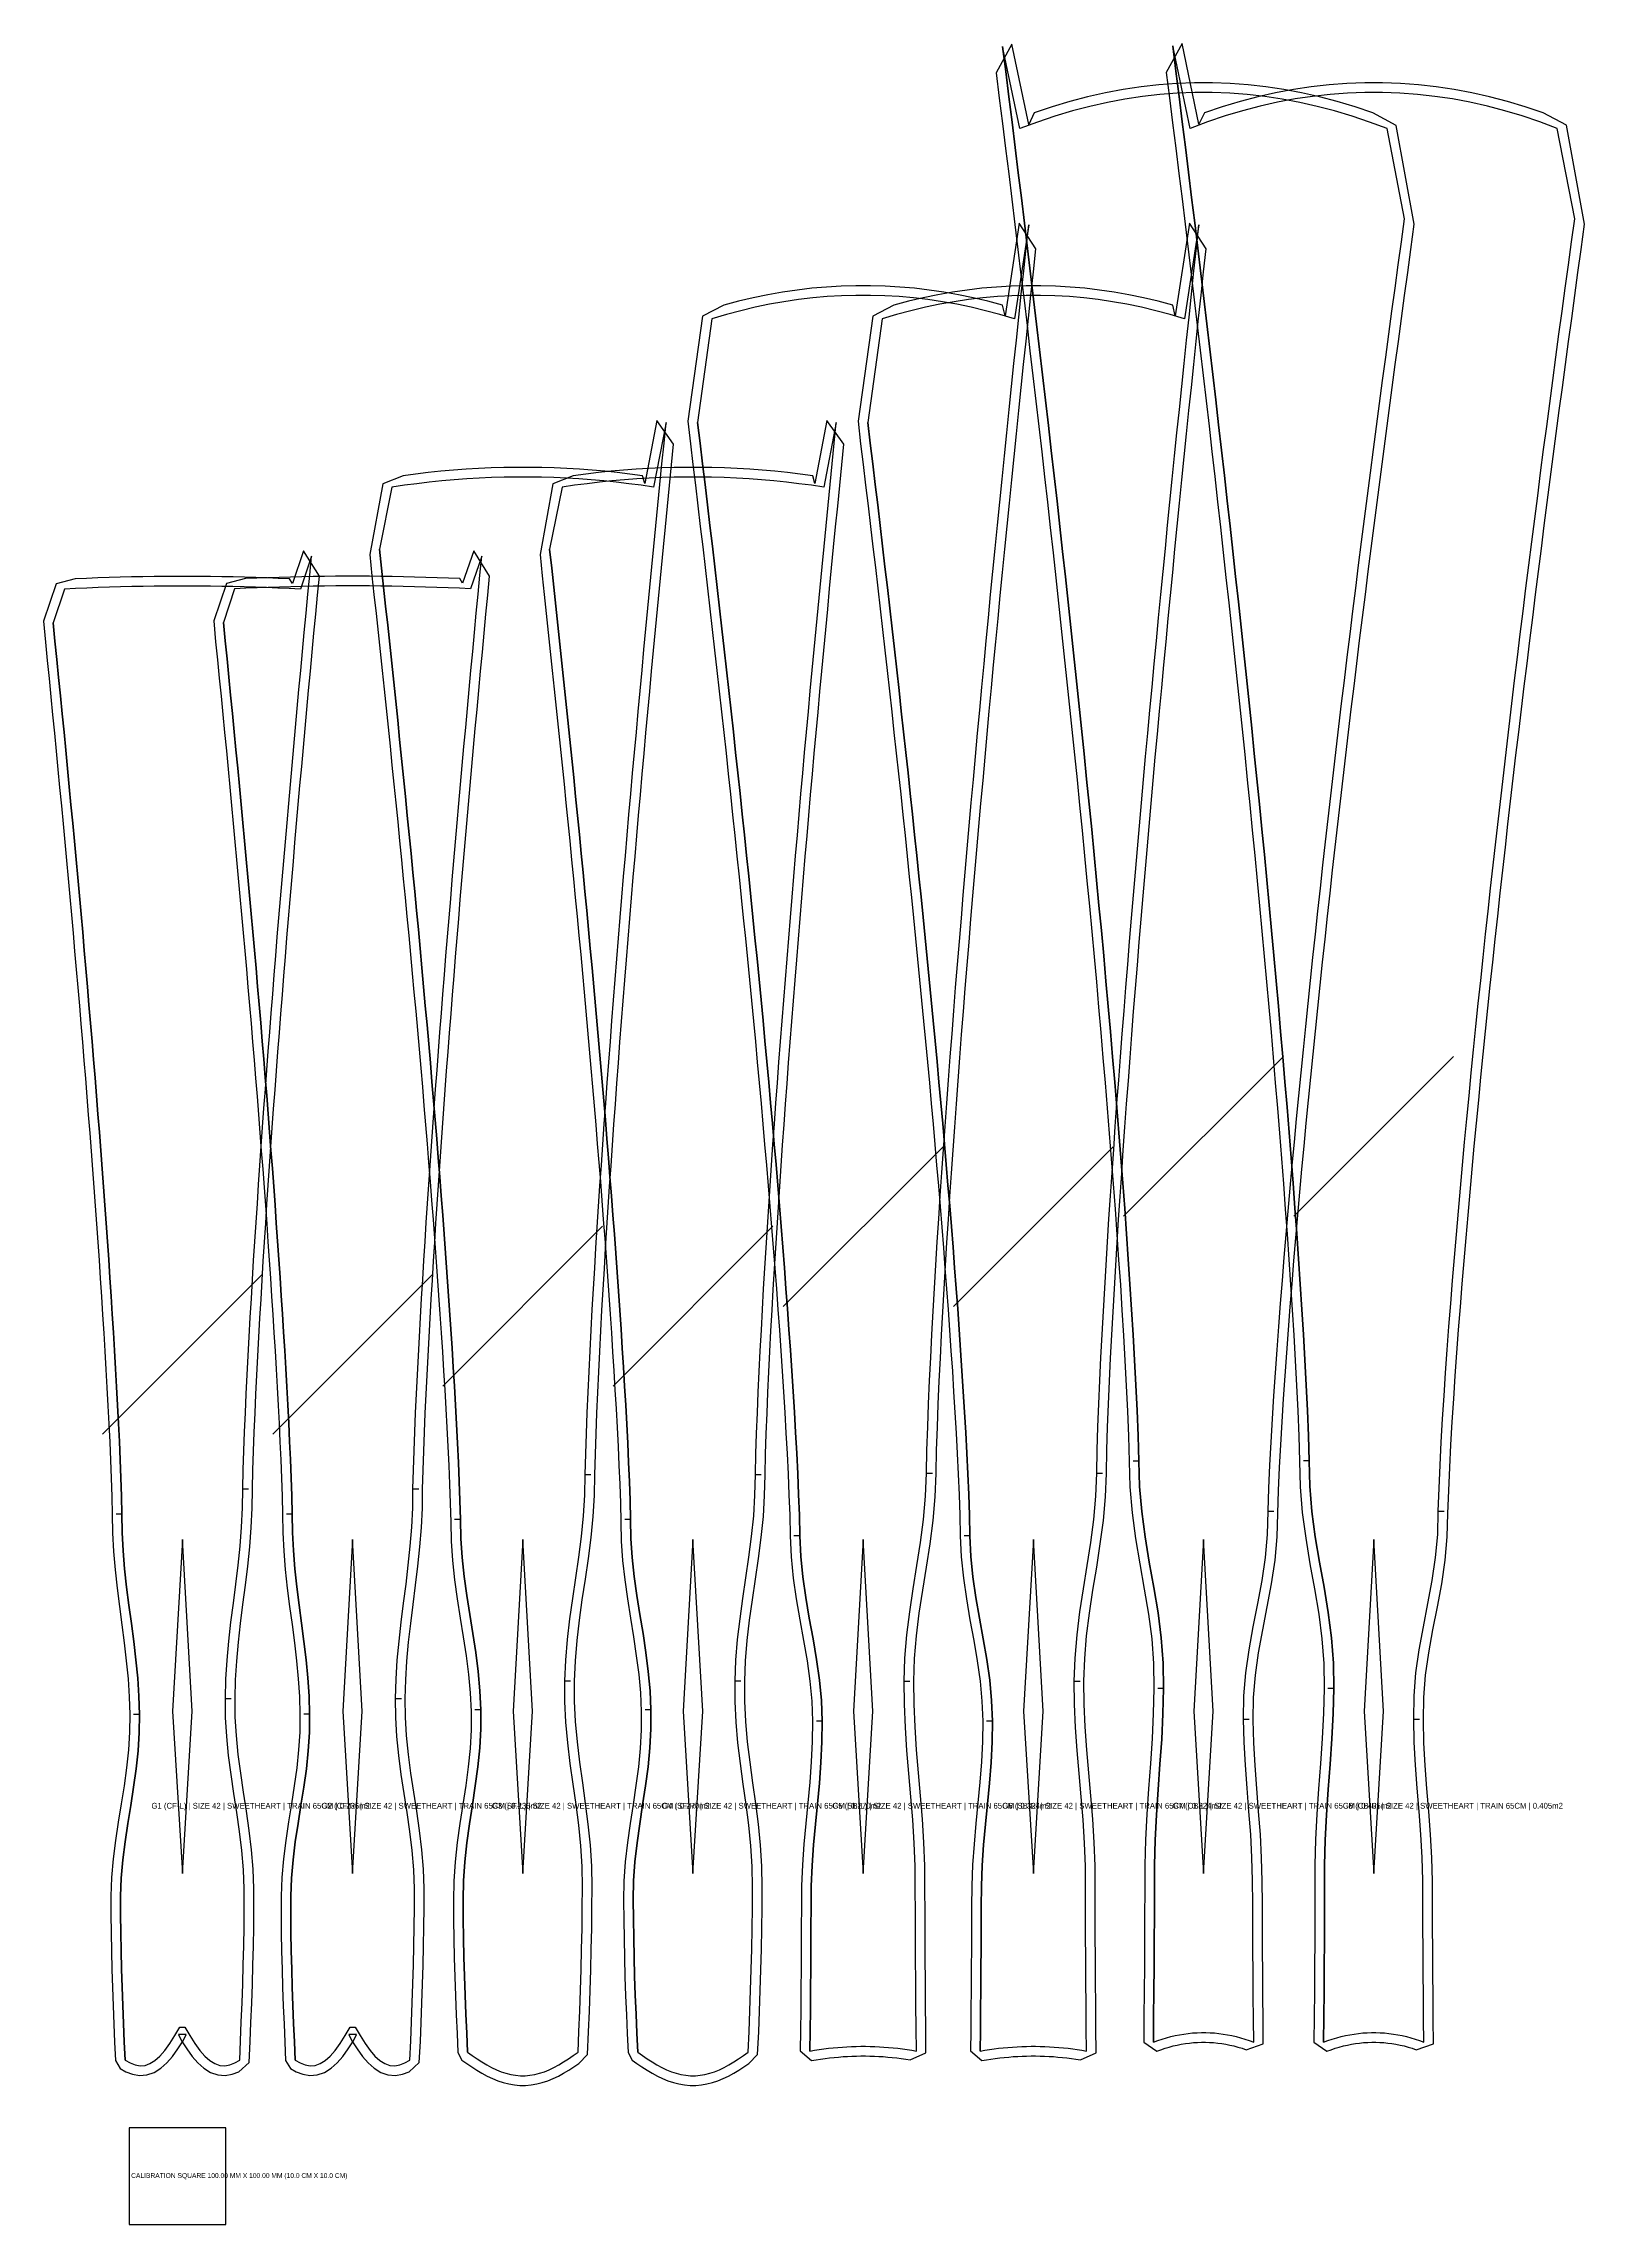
# Model space of a CAD drawing. Header units: millimetres. Extents: x -48 to 1545, y 40 to 2296.
import ezdxf

# ---------------------------------------------------------------- set-up
doc = ezdxf.new("R2010")
doc.units = ezdxf.units.MM
for name, color, linetype in [('1_BOUNDARY', 7, 'Continuous'), ('2_SEW', 3, 'Continuous'), ('3_SEAM_EDGE', 5, 'Continuous'), ('4_INTERNAL_DART', 6, 'Continuous'), ('6_TEXT', 2, 'Continuous'), ('7_GRAINLINE', 1, 'Continuous'), ('8_NOTCH', 4, 'Continuous'), ('CALIBRATION_100MM', 1, 'Continuous')]:
    doc.layers.add(name, color=color, linetype=linetype)

msp = doc.modelspace()

# ---------------------------------------------------------------- linework, layer by layer
at = {"layer": '1_BOUNDARY'}
for points in [[(1102.608, 219.105), (1106.975, 220.712), (1111.198, 222.121), (1115.413, 223.388), (1119.62, 224.513), (1123.82, 225.495), (1128.013, 226.336), (1132.2, 227.034), (1136.383, 227.594), (1140.562, 228.012), (1144.739, 228.292), (1148.912, 228.43), (1153.088, 228.43), (1157.261, 228.292), (1161.438, 228.012), (1165.617, 227.594), (1169.8, 227.034), (1173.987, 226.336), (1178.18, 225.495), (1182.38, 224.513), (1186.587, 223.388), (1190.802, 222.121), (1195.025, 220.712), (1212.661, 226.599), (1212.599, 252.38), (1212.37, 276.162), (1212.168, 299.938), (1212.002, 323.71), (1211.883, 347.479), (1211.817, 371.256), (1211.756, 395.171), (1211.088, 419.229), (1209.742, 443.255), (1207.945, 467.171), (1206.003, 490.958), (1204.235, 514.618), (1202.932, 538.169), (1202.302, 561.606), (1202.657, 584.844), (1204.597, 608.004), (1207.923, 631.316), (1212.209, 654.847), (1216.889, 678.624), (1221.327, 702.649), (1224.902, 726.897), (1227.103, 751.285), (1227.74, 775.357), (1228.541, 799.051), (1229.62, 822.746), (1230.873, 846.472), (1232.259, 870.211), (1233.756, 893.957), (1235.349, 917.709), (1237.027, 941.466), (1238.781, 965.225), (1240.605, 988.987), (1242.494, 1012.751), (1244.443, 1036.516), (1246.449, 1060.283), (1248.508, 1084.051), (1250.618, 1107.821), (1252.776, 1131.591), (1254.979, 1155.363), (1257.228, 1179.134), (1259.518, 1202.907), (1261.848, 1226.68), (1264.219, 1250.454), (1266.627, 1274.229), (1269.072, 1298.004), (1271.551, 1321.778), (1274.067, 1345.554), (1276.614, 1369.331), (1279.195, 1393.107), (1281.807, 1416.884), (1284.451, 1440.662), (1287.125, 1464.438), (1289.828, 1488.216), (1292.56, 1511.995), (1295.32, 1535.773), (1298.107, 1559.552), (1300.922, 1583.331), (1303.764, 1607.109), (1306.63, 1630.889), (1309.523, 1654.668), (1312.441, 1678.448), (1315.383, 1702.228), (1318.349, 1726.008), (1321.339, 1749.788), (1324.353, 1773.568), (1327.389, 1797.349), (1330.448, 1821.13), (1333.53, 1844.911), (1336.632, 1868.692), (1339.757, 1892.472), (1342.903, 1916.253), (1346.07, 1940.035), (1349.257, 1963.817), (1352.465, 1987.598), (1355.693, 2011.38), (1358.94, 2035.161), (1362.208, 2058.943), (1365.495, 2082.725), (1368.826, 2109.074), (1350.29, 2210.992), (1326.089, 2223.964), (1307.692, 2230.156), (1289.285, 2235.663), (1270.869, 2240.483), (1252.444, 2244.618), (1234.01, 2248.064), (1215.571, 2250.822), (1197.126, 2252.892), (1178.677, 2254.271), (1160.226, 2254.961), (1141.774, 2254.961), (1123.323, 2254.271), (1104.874, 2252.892), (1086.429, 2250.822), (1067.99, 2248.064), (1049.556, 2244.618), (1031.131, 2240.483), (1012.715, 2235.663), (994.308, 2230.156), (975.911, 2223.964), (970.259, 2211.975), (952.803, 2295.233), (936.489, 2265.418), (939.776, 2239.294), (943.044, 2213.171), (946.292, 2187.048), (949.52, 2160.925), (952.728, 2134.802), (955.915, 2108.68), (959.082, 2082.556), (962.228, 2056.434), (965.353, 2030.311), (968.456, 2004.189), (971.538, 1978.067), (974.597, 1951.945), (977.633, 1925.823), (980.647, 1899.701), (983.637, 1873.579), (986.604, 1847.458), (989.546, 1821.336), (992.464, 1795.216), (995.357, 1769.094), (998.224, 1742.974), (1001.066, 1716.852), (1003.881, 1690.733), (1006.669, 1664.612), (1009.429, 1638.492), (1012.161, 1612.372), (1014.865, 1586.253), (1017.538, 1560.133), (1020.182, 1534.015), (1022.795, 1507.896), (1025.376, 1481.778), (1027.924, 1455.659), (1030.439, 1429.542), (1032.919, 1403.424), (1035.364, 1377.308), (1037.773, 1351.191), (1040.143, 1325.076), (1042.474, 1298.96), (1044.765, 1272.845), (1047.013, 1246.731), (1049.217, 1220.618), (1051.375, 1194.504), (1053.486, 1168.393), (1055.545, 1142.282), (1057.552, 1116.173), (1059.501, 1090.064), (1061.39, 1063.958), (1063.214, 1037.852), (1064.969, 1011.75), (1066.647, 985.649), (1068.241, 959.554), (1069.738, 933.462), (1071.125, 907.379), (1072.378, 881.306), (1073.458, 855.262), (1074.259, 829.219), (1074.894, 802.832), (1077.086, 776.155), (1080.65, 749.605), (1085.082, 723.259), (1089.762, 697.14), (1094.055, 671.247), (1097.393, 645.554), (1099.341, 619.997), (1099.698, 594.37), (1099.067, 568.561), (1097.761, 542.648), (1095.992, 516.636), (1094.049, 490.508), (1092.255, 464.261), (1090.91, 437.916), (1090.244, 411.542), (1090.183, 385.298), (1090.117, 359.178), (1089.998, 333.068), (1089.832, 306.952), (1089.63, 280.834), (1089.401, 254.711), (1089.158, 228.584), (1102.608, 219.105)], [(1278.608, 219.105), (1282.975, 220.712), (1287.198, 222.121), (1291.413, 223.388), (1295.62, 224.513), (1299.82, 225.495), (1304.013, 226.336), (1308.2, 227.034), (1312.383, 227.594), (1316.562, 228.012), (1320.739, 228.292), (1324.912, 228.43), (1329.088, 228.43), (1333.261, 228.292), (1337.438, 228.012), (1341.617, 227.594), (1345.8, 227.034), (1349.987, 226.336), (1354.18, 225.495), (1358.38, 224.513), (1362.587, 223.388), (1366.802, 222.121), (1371.025, 220.712), (1388.661, 226.599), (1388.599, 252.38), (1388.37, 276.162), (1388.168, 299.938), (1388.002, 323.71), (1387.883, 347.479), (1387.817, 371.256), (1387.756, 395.171), (1387.088, 419.229), (1385.742, 443.255), (1383.945, 467.171), (1382.003, 490.958), (1380.235, 514.618), (1378.932, 538.169), (1378.302, 561.606), (1378.657, 584.844), (1380.597, 608.004), (1383.923, 631.316), (1388.209, 654.847), (1392.889, 678.624), (1397.327, 702.649), (1400.902, 726.897), (1403.103, 751.285), (1403.74, 775.357), (1404.541, 799.051), (1405.62, 822.746), (1406.873, 846.472), (1408.259, 870.211), (1409.756, 893.957), (1411.349, 917.709), (1413.027, 941.466), (1414.781, 965.225), (1416.605, 988.987), (1418.494, 1012.751), (1420.443, 1036.516), (1422.449, 1060.283), (1424.508, 1084.051), (1426.618, 1107.821), (1428.776, 1131.591), (1430.979, 1155.363), (1433.228, 1179.134), (1435.518, 1202.907), (1437.848, 1226.68), (1440.219, 1250.454), (1442.627, 1274.229), (1445.072, 1298.004), (1447.551, 1321.778), (1450.067, 1345.554), (1452.614, 1369.331), (1455.195, 1393.107), (1457.807, 1416.884), (1460.451, 1440.662), (1463.125, 1464.438), (1465.828, 1488.216), (1468.56, 1511.995), (1471.32, 1535.773), (1474.107, 1559.552), (1476.922, 1583.331), (1479.764, 1607.109), (1482.63, 1630.889), (1485.523, 1654.668), (1488.441, 1678.448), (1491.383, 1702.228), (1494.349, 1726.008), (1497.339, 1749.788), (1500.353, 1773.568), (1503.389, 1797.349), (1506.448, 1821.13), (1509.53, 1844.911), (1512.632, 1868.692), (1515.757, 1892.472), (1518.903, 1916.253), (1522.07, 1940.035), (1525.257, 1963.817), (1528.465, 1987.598), (1531.693, 2011.38), (1534.94, 2035.161), (1538.208, 2058.943), (1541.495, 2082.725), (1544.827, 2109.072), (1526.292, 2211.215), (1502.089, 2224.194), (1483.692, 2230.386), (1465.285, 2235.893), (1446.869, 2240.713), (1428.444, 2244.848), (1410.01, 2248.294), (1391.571, 2251.052), (1373.126, 2253.122), (1354.677, 2254.501), (1336.226, 2255.191), (1317.774, 2255.191), (1299.323, 2254.501), (1280.874, 2253.122), (1262.429, 2251.052), (1243.99, 2248.294), (1225.556, 2244.848), (1207.131, 2240.713), (1188.715, 2235.893), (1170.308, 2230.386), (1151.911, 2224.194), (1146.264, 2212.195), (1128.805, 2295.684), (1112.489, 2265.872), (1115.776, 2239.742), (1119.044, 2213.614), (1122.292, 2187.485), (1125.52, 2161.356), (1128.728, 2135.227), (1131.915, 2109.099), (1135.082, 2082.97), (1138.228, 2056.841), (1141.353, 2030.714), (1144.456, 2004.586), (1147.538, 1978.457), (1150.597, 1952.329), (1153.633, 1926.202), (1156.647, 1900.074), (1159.637, 1873.946), (1162.604, 1847.819), (1165.546, 1821.692), (1168.464, 1795.565), (1171.357, 1769.438), (1174.224, 1743.311), (1177.066, 1717.185), (1179.881, 1691.059), (1182.669, 1664.932), (1185.429, 1638.807), (1188.161, 1612.681), (1190.865, 1586.555), (1193.538, 1560.43), (1196.182, 1534.306), (1198.795, 1508.182), (1201.376, 1482.057), (1203.924, 1455.933), (1206.439, 1429.81), (1208.919, 1403.687), (1211.364, 1377.564), (1213.773, 1351.442), (1216.143, 1325.32), (1218.474, 1299.199), (1220.765, 1273.078), (1223.013, 1246.958), (1225.217, 1220.839), (1227.375, 1194.72), (1229.486, 1168.602), (1231.545, 1142.486), (1233.552, 1116.371), (1235.501, 1090.256), (1237.39, 1064.144), (1239.214, 1038.033), (1240.969, 1011.924), (1242.647, 985.819), (1244.24, 959.717), (1245.738, 933.62), (1247.125, 907.53), (1248.378, 881.452), (1249.458, 855.402), (1250.259, 829.353), (1250.894, 802.96), (1253.086, 776.278), (1256.65, 749.722), (1261.081, 723.37), (1265.761, 697.246), (1270.055, 671.346), (1273.393, 645.648), (1275.341, 620.085), (1275.698, 594.451), (1275.067, 568.637), (1273.761, 542.718), (1271.992, 516.7), (1270.049, 490.566), (1268.255, 464.314), (1266.91, 437.963), (1266.244, 411.583), (1266.183, 385.333), (1266.117, 359.208), (1265.998, 333.091), (1265.832, 306.97), (1265.63, 280.846), (1265.401, 254.717), (1265.158, 228.584), (1278.608, 219.105)], [(745.689, 209.392), (750.398, 210.208), (755.03, 210.937), (759.662, 211.592), (764.293, 212.176), (768.921, 212.686), (773.55, 213.122), (778.179, 213.487), (782.806, 213.778), (787.433, 213.997), (792.06, 214.142), (796.687, 214.215), (801.313, 214.215), (805.94, 214.142), (810.567, 213.997), (815.194, 213.778), (819.821, 213.487), (824.45, 213.122), (829.079, 212.686), (833.707, 212.176), (838.338, 211.592), (842.97, 210.937), (847.602, 210.208), (863.827, 217.312), (863.783, 243.254), (863.561, 267.16), (863.36, 291.063), (863.188, 314.962), (863.053, 338.858), (862.963, 362.752), (862.919, 386.679), (862.759, 410.764), (861.887, 434.959), (860.364, 459.099), (858.402, 483.141), (856.27, 507.068), (854.258, 530.879), (852.633, 554.587), (851.612, 578.217), (851.331, 601.744), (852.13, 625.177), (854.108, 648.64), (857.058, 672.221), (860.668, 695.955), (864.542, 719.858), (868.253, 743.93), (871.381, 768.158), (873.566, 792.51), (874.55, 816.784), (874.967, 840.737), (875.737, 864.541), (876.672, 888.395), (877.726, 912.264), (878.876, 936.141), (880.105, 960.022), (881.406, 983.907), (882.771, 1007.795), (884.194, 1031.685), (885.669, 1055.576), (887.195, 1079.469), (888.767, 1103.364), (890.382, 1127.259), (892.038, 1151.156), (893.732, 1175.054), (895.465, 1198.952), (897.233, 1222.85), (899.035, 1246.749), (900.871, 1270.649), (902.737, 1294.549), (904.635, 1318.449), (906.562, 1342.351), (908.517, 1366.252), (910.5, 1390.154), (912.51, 1414.056), (914.546, 1437.958), (916.609, 1461.86), (918.696, 1485.763), (920.806, 1509.666), (922.941, 1533.57), (925.098, 1557.474), (927.278, 1581.378), (929.481, 1605.282), (931.706, 1629.186), (933.951, 1653.091), (936.216, 1676.995), (938.503, 1700.9), (940.809, 1724.805), (943.136, 1748.71), (945.481, 1772.615), (947.845, 1796.52), (950.228, 1820.425), (952.63, 1844.331), (955.049, 1868.236), (957.486, 1892.142), (959.94, 1916.048), (962.413, 1939.955), (964.902, 1963.861), (967.407, 1987.767), (969.929, 2011.673), (972.468, 2035.58), (975.022, 2059.486), (977.593, 2083.393), (960.375, 2110.032), (945.824, 2014.152), (943.156, 2025.122), (928, 2029.147), (912.838, 2032.728), (897.67, 2035.861), (882.498, 2038.547), (867.323, 2040.786), (852.143, 2042.578), (836.962, 2043.922), (821.777, 2044.818), (806.593, 2045.267), (791.407, 2045.267), (776.223, 2044.818), (761.038, 2043.922), (745.857, 2042.578), (730.677, 2040.786), (715.502, 2038.547), (700.33, 2035.861), (685.162, 2032.728), (670, 2029.147), (654.844, 2025.122), (632.993, 2013.683), (617.809, 1905.107), (620.421, 1881.624), (622.992, 1860.303), (625.547, 1838.982), (628.085, 1817.662), (630.607, 1796.341), (633.112, 1775.021), (635.601, 1753.701), (638.073, 1732.381), (640.527, 1711.061), (642.964, 1689.741), (645.383, 1668.422), (647.784, 1647.102), (650.167, 1625.783), (652.531, 1604.463), (654.876, 1583.144), (657.202, 1561.825), (659.509, 1540.506), (661.796, 1519.187), (664.06, 1497.869), (666.305, 1476.552), (668.529, 1455.233), (670.732, 1433.915), (672.912, 1412.598), (675.069, 1391.28), (677.204, 1369.963), (679.314, 1348.646), (681.401, 1327.329), (683.463, 1306.013), (685.499, 1284.697), (687.509, 1263.382), (689.491, 1242.066), (691.446, 1220.751), (693.373, 1199.437), (695.271, 1178.124), (697.136, 1156.81), (698.972, 1135.497), (700.774, 1114.185), (702.542, 1092.873), (704.274, 1071.561), (705.969, 1050.251), (707.624, 1028.942), (709.239, 1007.633), (710.81, 986.326), (712.336, 965.021), (713.811, 943.716), (715.233, 922.414), (716.598, 901.116), (717.899, 879.819), (719.128, 858.526), (720.276, 837.239), (721.33, 815.961), (722.265, 794.699), (723.034, 773.493), (723.451, 752.12), (724.44, 730.388), (726.634, 708.57), (729.772, 686.891), (733.489, 665.386), (737.363, 644.07), (740.966, 622.942), (743.906, 601.983), (745.875, 581.159), (746.669, 560.369), (746.389, 539.474), (745.371, 518.462), (743.75, 497.363), (741.74, 476.15), (739.607, 454.806), (737.643, 433.334), (736.116, 411.752), (735.242, 390.108), (735.081, 368.588), (735.037, 347.245), (734.947, 325.939), (734.812, 304.63), (734.64, 283.317), (734.439, 262.001), (734.218, 240.681), (733.985, 219.355), (745.689, 209.392)], [(921.689, 209.392), (926.398, 210.208), (931.03, 210.937), (935.662, 211.592), (940.293, 212.176), (944.921, 212.686), (949.55, 213.122), (954.179, 213.487), (958.806, 213.778), (963.433, 213.997), (968.06, 214.142), (972.687, 214.215), (977.313, 214.215), (981.94, 214.142), (986.567, 213.997), (991.194, 213.778), (995.821, 213.487), (1000.45, 213.122), (1005.079, 212.686), (1009.707, 212.176), (1014.338, 211.592), (1018.97, 210.937), (1023.602, 210.208), (1039.827, 217.312), (1039.783, 243.254), (1039.561, 267.16), (1039.36, 291.063), (1039.188, 314.962), (1039.053, 338.858), (1038.963, 362.752), (1038.919, 386.679), (1038.759, 410.764), (1037.887, 434.959), (1036.364, 459.099), (1034.402, 483.141), (1032.27, 507.068), (1030.258, 530.879), (1028.633, 554.587), (1027.612, 578.217), (1027.331, 601.744), (1028.13, 625.177), (1030.108, 648.64), (1033.058, 672.221), (1036.668, 695.955), (1040.542, 719.858), (1044.253, 743.93), (1047.381, 768.158), (1049.566, 792.51), (1050.55, 816.784), (1050.967, 840.737), (1051.737, 864.541), (1052.672, 888.395), (1053.726, 912.264), (1054.876, 936.141), (1056.105, 960.022), (1057.406, 983.907), (1058.771, 1007.795), (1060.194, 1031.685), (1061.669, 1055.576), (1063.195, 1079.469), (1064.767, 1103.364), (1066.382, 1127.259), (1068.038, 1151.156), (1069.732, 1175.054), (1071.465, 1198.952), (1073.233, 1222.85), (1075.035, 1246.749), (1076.871, 1270.649), (1078.737, 1294.549), (1080.635, 1318.449), (1082.562, 1342.351), (1084.517, 1366.252), (1086.5, 1390.154), (1088.51, 1414.056), (1090.546, 1437.958), (1092.609, 1461.86), (1094.696, 1485.763), (1096.806, 1509.666), (1098.941, 1533.57), (1101.098, 1557.474), (1103.278, 1581.378), (1105.481, 1605.282), (1107.706, 1629.186), (1109.951, 1653.091), (1112.216, 1676.995), (1114.503, 1700.9), (1116.809, 1724.805), (1119.136, 1748.71), (1121.481, 1772.615), (1123.845, 1796.52), (1126.228, 1820.425), (1128.63, 1844.331), (1131.049, 1868.236), (1133.486, 1892.142), (1135.94, 1916.048), (1138.413, 1939.955), (1140.902, 1963.861), (1143.407, 1987.767), (1145.929, 2011.673), (1148.468, 2035.58), (1151.022, 2059.486), (1153.593, 2083.393), (1136.375, 2110.032), (1121.824, 2014.152), (1119.156, 2025.122), (1104, 2029.147), (1088.838, 2032.728), (1073.67, 2035.861), (1058.498, 2038.547), (1043.323, 2040.786), (1028.143, 2042.578), (1012.962, 2043.922), (997.777, 2044.818), (982.593, 2045.267), (967.407, 2045.267), (952.223, 2044.818), (937.038, 2043.922), (921.857, 2042.578), (906.677, 2040.786), (891.502, 2038.547), (876.33, 2035.861), (861.162, 2032.728), (846, 2029.147), (830.844, 2025.122), (808.993, 2013.683), (793.809, 1905.107), (796.421, 1881.624), (798.992, 1860.303), (801.547, 1838.982), (804.085, 1817.662), (806.607, 1796.341), (809.112, 1775.021), (811.601, 1753.701), (814.073, 1732.381), (816.527, 1711.061), (818.964, 1689.741), (821.383, 1668.422), (823.784, 1647.102), (826.167, 1625.783), (828.531, 1604.463), (830.876, 1583.144), (833.202, 1561.825), (835.509, 1540.506), (837.796, 1519.187), (840.06, 1497.869), (842.305, 1476.552), (844.529, 1455.233), (846.732, 1433.915), (848.912, 1412.598), (851.069, 1391.28), (853.204, 1369.963), (855.314, 1348.646), (857.401, 1327.329), (859.463, 1306.013), (861.499, 1284.697), (863.509, 1263.382), (865.491, 1242.066), (867.446, 1220.751), (869.373, 1199.437), (871.271, 1178.124), (873.136, 1156.81), (874.972, 1135.497), (876.774, 1114.185), (878.542, 1092.873), (880.274, 1071.561), (881.969, 1050.251), (883.624, 1028.942), (885.239, 1007.633), (886.81, 986.326), (888.336, 965.021), (889.811, 943.716), (891.233, 922.414), (892.598, 901.116), (893.899, 879.819), (895.128, 858.526), (896.276, 837.239), (897.33, 815.961), (898.265, 794.699), (899.034, 773.493), (899.451, 752.12), (900.44, 730.388), (902.634, 708.57), (905.772, 686.891), (909.489, 665.386), (913.363, 644.07), (916.966, 622.942), (919.906, 601.983), (921.875, 581.159), (922.669, 560.369), (922.389, 539.474), (921.371, 518.462), (919.75, 497.363), (917.74, 476.15), (915.607, 454.806), (913.643, 433.334), (912.116, 411.752), (911.242, 390.108), (911.081, 368.588), (911.037, 347.245), (910.947, 325.939), (910.812, 304.63), (910.64, 283.317), (910.439, 262.001), (910.218, 240.681), (909.985, 219.355), (921.689, 209.392)], [(384.037, 210.004), (389.095, 206.374), (394.272, 202.83), (399.509, 199.461), (404.813, 196.309), (410.19, 193.417), (415.647, 190.827), (421.187, 188.58), (426.813, 186.719), (432.515, 185.283), (438.28, 184.303), (444.089, 183.806), (449.911, 183.806), (455.72, 184.303), (461.485, 185.283), (467.187, 186.719), (472.813, 188.58), (478.353, 190.827), (483.81, 193.417), (489.187, 196.309), (494.491, 199.461), (499.728, 202.83), (504.905, 206.374), (513.868, 215.844), (514.999, 239.062), (515.843, 260.42), (516.623, 281.793), (517.312, 303.178), (517.882, 324.574), (518.314, 345.979), (518.59, 367.39), (518.701, 388.876), (518.328, 410.549), (516.972, 432.303), (514.781, 453.966), (512.009, 475.502), (508.969, 496.891), (506.004, 518.127), (503.436, 539.222), (501.543, 560.197), (500.524, 581.094), (500.479, 601.972), (501.376, 622.88), (503.132, 643.85), (505.594, 664.913), (508.546, 686.092), (511.726, 707.398), (514.844, 728.835), (517.614, 750.393), (519.777, 772.057), (521.127, 793.791), (521.554, 815.32), (522.053, 836.589), (522.759, 857.847), (523.589, 879.133), (524.511, 900.43), (525.509, 921.733), (526.573, 943.04), (527.695, 964.35), (528.867, 985.663), (530.088, 1006.978), (531.353, 1028.294), (532.659, 1049.611), (534.004, 1070.93), (535.384, 1092.25), (536.799, 1113.57), (538.246, 1134.892), (539.724, 1156.213), (541.232, 1177.536), (542.769, 1198.859), (544.333, 1220.182), (545.923, 1241.506), (547.539, 1262.83), (549.18, 1284.155), (550.845, 1305.48), (552.533, 1326.806), (554.245, 1348.131), (555.977, 1369.457), (557.731, 1390.783), (559.506, 1412.11), (561.301, 1433.437), (563.117, 1454.763), (564.952, 1476.09), (566.805, 1497.418), (568.677, 1518.745), (570.569, 1540.073), (572.477, 1561.401), (574.402, 1582.729), (576.345, 1604.057), (578.306, 1625.385), (580.282, 1646.714), (582.274, 1668.042), (584.284, 1689.371), (586.308, 1710.7), (588.347, 1732.029), (590.403, 1753.357), (592.473, 1774.687), (594.557, 1796.016), (596.658, 1817.345), (598.771, 1838.675), (600.898, 1860.004), (603.041, 1881.334), (585.515, 1905.972), (573.063, 1840.604), (570.847, 1848.708), (557.813, 1850.431), (544.778, 1851.962), (531.742, 1853.302), (518.706, 1854.451), (505.669, 1855.408), (492.632, 1856.174), (479.595, 1856.748), (466.557, 1857.131), (453.519, 1857.322), (440.481, 1857.322), (427.443, 1857.131), (414.405, 1856.748), (401.368, 1856.174), (388.331, 1855.408), (375.294, 1854.451), (362.258, 1853.302), (349.222, 1851.962), (336.187, 1850.431), (323.153, 1848.708), (302.217, 1840.249), (288.823, 1767.164), (290.969, 1745.302), (293.111, 1725.716), (295.238, 1706.131), (297.351, 1686.544), (299.452, 1666.958), (301.536, 1647.372), (303.606, 1627.787), (305.661, 1608.201), (307.7, 1588.616), (309.725, 1569.031), (311.734, 1549.445), (313.726, 1529.86), (315.702, 1510.275), (317.662, 1490.69), (319.605, 1471.106), (321.531, 1451.522), (323.439, 1431.938), (325.33, 1412.353), (327.202, 1392.769), (329.055, 1373.185), (330.89, 1353.602), (332.705, 1334.019), (334.5, 1314.436), (336.275, 1294.854), (338.029, 1275.271), (339.761, 1255.688), (341.472, 1236.106), (343.16, 1216.525), (344.825, 1196.944), (346.466, 1177.363), (348.082, 1157.783), (349.672, 1138.203), (351.236, 1118.623), (352.773, 1099.044), (354.281, 1079.466), (355.759, 1059.888), (357.206, 1040.311), (358.62, 1020.735), (360, 1001.16), (361.345, 981.585), (362.65, 962.012), (363.915, 942.44), (365.136, 922.871), (366.308, 903.303), (367.43, 883.738), (368.493, 864.176), (369.491, 844.618), (370.413, 825.068), (371.242, 805.529), (371.948, 786.02), (372.447, 766.501), (372.875, 746.698), (374.229, 726.671), (376.397, 706.722), (379.172, 686.887), (382.293, 667.186), (385.472, 647.625), (388.421, 628.202), (390.877, 608.905), (392.628, 589.71), (393.521, 570.583), (393.477, 551.488), (392.462, 532.372), (390.574, 513.171), (388.012, 493.841), (385.049, 474.355), (382.008, 454.705), (379.231, 434.895), (377.034, 414.946), (375.673, 394.898), (375.299, 374.938), (375.41, 355.182), (375.687, 335.507), (376.118, 315.839), (376.689, 296.181), (377.378, 276.533), (378.159, 256.9), (379.003, 237.283), (379.878, 217.682), (384.037, 210.004)], [(560.037, 210.004), (565.095, 206.374), (570.272, 202.83), (575.509, 199.461), (580.813, 196.309), (586.19, 193.417), (591.647, 190.827), (597.187, 188.58), (602.813, 186.719), (608.515, 185.283), (614.28, 184.303), (620.089, 183.806), (625.911, 183.806), (631.72, 184.303), (637.485, 185.283), (643.187, 186.719), (648.813, 188.58), (654.353, 190.827), (659.81, 193.417), (665.187, 196.309), (670.491, 199.461), (675.728, 202.83), (680.905, 206.374), (689.868, 215.844), (690.999, 239.062), (691.843, 260.42), (692.623, 281.793), (693.312, 303.178), (693.882, 324.574), (694.314, 345.979), (694.59, 367.39), (694.701, 388.876), (694.328, 410.549), (692.972, 432.303), (690.781, 453.966), (688.009, 475.502), (684.969, 496.891), (682.004, 518.127), (679.436, 539.222), (677.543, 560.197), (676.524, 581.094), (676.479, 601.972), (677.376, 622.88), (679.132, 643.85), (681.594, 664.913), (684.546, 686.092), (687.726, 707.398), (690.844, 728.835), (693.614, 750.393), (695.777, 772.057), (697.127, 793.791), (697.554, 815.32), (698.053, 836.589), (698.759, 857.847), (699.589, 879.133), (700.511, 900.43), (701.509, 921.733), (702.573, 943.04), (703.695, 964.35), (704.867, 985.663), (706.088, 1006.978), (707.353, 1028.294), (708.659, 1049.611), (710.004, 1070.93), (711.384, 1092.25), (712.799, 1113.57), (714.246, 1134.892), (715.724, 1156.213), (717.232, 1177.536), (718.769, 1198.859), (720.333, 1220.182), (721.923, 1241.506), (723.539, 1262.83), (725.18, 1284.155), (726.845, 1305.48), (728.533, 1326.806), (730.245, 1348.131), (731.977, 1369.457), (733.731, 1390.783), (735.506, 1412.11), (737.301, 1433.437), (739.117, 1454.763), (740.952, 1476.09), (742.805, 1497.418), (744.677, 1518.745), (746.569, 1540.073), (748.477, 1561.401), (750.402, 1582.729), (752.345, 1604.057), (754.306, 1625.385), (756.282, 1646.714), (758.274, 1668.042), (760.284, 1689.371), (762.308, 1710.7), (764.347, 1732.029), (766.403, 1753.357), (768.473, 1774.687), (770.557, 1796.016), (772.658, 1817.345), (774.771, 1838.675), (776.898, 1860.004), (779.041, 1881.334), (761.515, 1905.972), (749.063, 1840.604), (746.847, 1848.708), (733.813, 1850.431), (720.778, 1851.962), (707.742, 1853.302), (694.706, 1854.451), (681.669, 1855.408), (668.632, 1856.174), (655.595, 1856.748), (642.557, 1857.131), (629.519, 1857.322), (616.481, 1857.322), (603.443, 1857.131), (590.405, 1856.748), (577.368, 1856.174), (564.331, 1855.408), (551.294, 1854.451), (538.258, 1853.302), (525.222, 1851.962), (512.187, 1850.431), (499.153, 1848.708), (478.217, 1840.249), (464.823, 1767.164), (466.969, 1745.302), (469.111, 1725.716), (471.238, 1706.131), (473.351, 1686.544), (475.452, 1666.958), (477.536, 1647.372), (479.606, 1627.787), (481.661, 1608.201), (483.7, 1588.616), (485.725, 1569.031), (487.734, 1549.445), (489.726, 1529.86), (491.702, 1510.275), (493.662, 1490.69), (495.605, 1471.106), (497.531, 1451.522), (499.439, 1431.938), (501.33, 1412.353), (503.202, 1392.769), (505.055, 1373.185), (506.89, 1353.602), (508.705, 1334.019), (510.5, 1314.436), (512.275, 1294.854), (514.029, 1275.271), (515.761, 1255.688), (517.472, 1236.106), (519.16, 1216.525), (520.825, 1196.944), (522.466, 1177.363), (524.082, 1157.783), (525.672, 1138.203), (527.236, 1118.623), (528.773, 1099.044), (530.281, 1079.466), (531.759, 1059.888), (533.206, 1040.311), (534.62, 1020.735), (536, 1001.16), (537.345, 981.585), (538.65, 962.012), (539.915, 942.44), (541.136, 922.871), (542.308, 903.303), (543.43, 883.738), (544.493, 864.176), (545.491, 844.618), (546.413, 825.068), (547.242, 805.529), (547.948, 786.02), (548.447, 766.501), (548.875, 746.698), (550.229, 726.671), (552.397, 706.722), (555.172, 686.887), (558.293, 667.186), (561.472, 647.625), (564.421, 628.202), (566.877, 608.905), (568.628, 589.71), (569.521, 570.583), (569.477, 551.488), (568.462, 532.372), (566.574, 513.171), (564.012, 493.841), (561.049, 474.355), (558.008, 454.705), (555.231, 434.895), (553.034, 414.946), (551.673, 394.898), (551.299, 374.938), (551.41, 355.182), (551.687, 335.507), (552.118, 315.839), (552.689, 296.181), (553.378, 276.533), (554.159, 256.9), (555.003, 237.283), (555.878, 217.682), (560.037, 210.004)], [(30.643, 201.404), (36.51, 197.955), (43.402, 195.319), (50.759, 194.112), (58.407, 194.709), (65.839, 197.242), (72.693, 201.465), (78.966, 207.053), (84.819, 213.789), (90.401, 221.501), (95.812, 230.003), (98.925, 236.423), (91.075, 236.423), (94.188, 230.003), (99.599, 221.501), (105.181, 213.789), (111.034, 207.053), (117.307, 201.465), (124.161, 197.242), (131.593, 194.709), (139.241, 194.112), (146.598, 195.319), (153.49, 197.955), (163.917, 207.449), (165.089, 229.266), (165.913, 248.976), (166.683, 268.699), (167.374, 288.435), (167.963, 308.181), (168.432, 327.936), (168.764, 347.698), (168.949, 367.473), (168.945, 387.399), (168.179, 407.5), (166.522, 427.59), (164.146, 447.58), (161.292, 467.443), (158.244, 487.165), (155.3, 506.742), (152.743, 526.186), (150.813, 545.516), (149.687, 564.768), (149.462, 584.027), (149.999, 603.348), (151.199, 622.723), (152.971, 642.16), (155.177, 661.68), (157.648, 681.292), (160.187, 701.005), (162.59, 720.814), (164.663, 740.714), (166.236, 760.687), (167.177, 780.698), (167.464, 800.502), (167.938, 820.1), (168.583, 839.719), (169.334, 859.361), (170.166, 879.014), (171.065, 898.673), (172.022, 918.335), (173.029, 938), (174.083, 957.667), (175.179, 977.337), (176.315, 997.008), (177.486, 1016.68), (178.692, 1036.353), (179.93, 1056.026), (181.198, 1075.702), (182.495, 1095.377), (183.82, 1115.053), (185.172, 1134.73), (186.549, 1154.407), (187.95, 1174.085), (189.375, 1193.763), (190.824, 1213.442), (192.294, 1233.121), (193.785, 1252.8), (195.297, 1272.479), (196.829, 1292.159), (198.381, 1311.839), (199.952, 1331.519), (201.542, 1351.2), (203.149, 1370.882), (204.775, 1390.561), (206.418, 1410.243), (208.078, 1429.924), (209.755, 1449.606), (211.447, 1469.288), (213.156, 1488.969), (214.881, 1508.651), (216.62, 1528.334), (218.374, 1548.016), (220.144, 1567.699), (221.928, 1587.382), (223.726, 1607.064), (225.539, 1626.747), (227.365, 1646.43), (229.204, 1666.113), (231.058, 1685.796), (232.924, 1705.48), (234.803, 1725.162), (236.695, 1744.846), (220.383, 1771.127), (208.816, 1737.258), (205.846, 1742.078), (194.177, 1742.567), (182.51, 1743.001), (170.841, 1743.381), (159.174, 1743.707), (147.505, 1743.979), (135.838, 1744.196), (124.17, 1744.358), (112.502, 1744.467), (100.835, 1744.522), (89.165, 1744.522), (77.498, 1744.467), (65.83, 1744.358), (54.162, 1744.196), (42.495, 1743.979), (30.826, 1743.707), (19.159, 1743.381), (7.49, 1743.001), (-4.177, 1742.567), (-15.846, 1742.078), (-35.404, 1737.005), (-48.489, 1698.18), (-46.69, 1676.589), (-44.799, 1657.78), (-42.92, 1638.971), (-41.053, 1620.163), (-39.2, 1601.355), (-37.361, 1582.546), (-35.535, 1563.738), (-33.722, 1544.931), (-31.924, 1526.122), (-30.14, 1507.314), (-28.37, 1488.507), (-26.616, 1469.7), (-24.877, 1450.892), (-23.153, 1432.085), (-21.443, 1413.278), (-19.751, 1394.471), (-18.075, 1375.664), (-16.415, 1356.858), (-14.771, 1338.051), (-13.146, 1319.246), (-11.539, 1300.44), (-9.949, 1281.634), (-8.378, 1262.829), (-6.827, 1244.024), (-5.294, 1225.219), (-3.782, 1206.414), (-2.291, 1187.61), (-0.821, 1168.806), (0.627, 1150.003), (2.052, 1131.2), (3.453, 1112.397), (4.83, 1093.595), (6.182, 1074.793), (7.507, 1055.992), (8.804, 1037.192), (10.072, 1018.393), (11.31, 999.593), (12.516, 980.796), (13.687, 962), (14.823, 943.203), (15.918, 924.41), (16.972, 905.618), (17.98, 886.828), (18.936, 868.042), (19.835, 849.26), (20.667, 830.484), (21.418, 811.717), (22.062, 792.976), (22.536, 774.257), (22.823, 755.322), (23.766, 736.171), (25.341, 717.06), (27.416, 698.026), (29.821, 679.084), (32.36, 660.246), (34.829, 641.511), (37.034, 622.874), (38.804, 604.323), (40.002, 585.837), (40.538, 567.407), (40.314, 549.042), (39.19, 530.685), (37.263, 512.246), (34.709, 493.688), (31.767, 474.989), (28.719, 456.141), (25.862, 437.144), (23.483, 418.016), (21.823, 398.783), (21.055, 379.538), (21.051, 360.474), (21.236, 341.57), (21.568, 322.68), (22.037, 303.796), (22.627, 284.922), (23.317, 266.059), (24.088, 247.208), (24.912, 228.371), (25.762, 209.549), (30.643, 201.404)], [(206.643, 201.404), (212.51, 197.955), (219.402, 195.319), (226.759, 194.112), (234.407, 194.709), (241.839, 197.242), (248.693, 201.465), (254.966, 207.053), (260.819, 213.789), (266.401, 221.501), (271.812, 230.003), (274.925, 236.423), (267.075, 236.423), (270.188, 230.003), (275.599, 221.501), (281.181, 213.789), (287.034, 207.053), (293.307, 201.465), (300.161, 197.242), (307.593, 194.709), (315.241, 194.112), (322.598, 195.319), (329.49, 197.955), (339.917, 207.449), (341.089, 229.266), (341.913, 248.976), (342.683, 268.699), (343.374, 288.435), (343.963, 308.181), (344.432, 327.936), (344.764, 347.698), (344.949, 367.473), (344.945, 387.399), (344.179, 407.5), (342.522, 427.59), (340.146, 447.58), (337.292, 467.443), (334.244, 487.165), (331.3, 506.742), (328.743, 526.186), (326.813, 545.516), (325.687, 564.768), (325.462, 584.027), (325.999, 603.348), (327.199, 622.723), (328.971, 642.16), (331.177, 661.68), (333.648, 681.292), (336.187, 701.005), (338.59, 720.814), (340.663, 740.714), (342.236, 760.687), (343.177, 780.698), (343.464, 800.502), (343.938, 820.1), (344.583, 839.719), (345.334, 859.361), (346.166, 879.014), (347.065, 898.673), (348.022, 918.335), (349.029, 938), (350.083, 957.667), (351.179, 977.337), (352.315, 997.008), (353.486, 1016.68), (354.692, 1036.353), (355.93, 1056.026), (357.198, 1075.702), (358.495, 1095.377), (359.82, 1115.053), (361.172, 1134.73), (362.549, 1154.407), (363.95, 1174.085), (365.375, 1193.763), (366.824, 1213.442), (368.294, 1233.121), (369.785, 1252.8), (371.297, 1272.479), (372.829, 1292.159), (374.381, 1311.839), (375.952, 1331.519), (377.542, 1351.2), (379.149, 1370.882), (380.775, 1390.561), (382.418, 1410.243), (384.078, 1429.924), (385.755, 1449.606), (387.447, 1469.288), (389.156, 1488.969), (390.881, 1508.651), (392.62, 1528.334), (394.374, 1548.016), (396.144, 1567.699), (397.928, 1587.382), (399.726, 1607.064), (401.539, 1626.747), (403.365, 1646.43), (405.204, 1666.113), (407.058, 1685.796), (408.924, 1705.48), (410.803, 1725.162), (412.695, 1744.846), (396.426, 1771.19), (384.835, 1737.515), (381.846, 1742.308), (370.177, 1742.797), (358.51, 1743.231), (346.841, 1743.611), (335.174, 1743.937), (323.505, 1744.209), (311.838, 1744.426), (300.17, 1744.588), (288.502, 1744.697), (276.835, 1744.752), (265.165, 1744.752), (253.498, 1744.697), (241.83, 1744.588), (230.162, 1744.426), (218.495, 1744.209), (206.826, 1743.937), (195.159, 1743.611), (183.49, 1743.231), (171.823, 1742.797), (160.154, 1742.308), (140.612, 1737.26), (127.513, 1698.647), (129.31, 1677.043), (131.201, 1658.229), (133.08, 1639.414), (134.947, 1620.6), (136.8, 1601.785), (138.639, 1582.971), (140.465, 1564.157), (142.278, 1545.344), (144.076, 1526.53), (145.86, 1507.717), (147.63, 1488.904), (149.384, 1470.09), (151.123, 1451.277), (152.847, 1432.463), (154.557, 1413.651), (156.249, 1394.838), (157.925, 1376.026), (159.585, 1357.213), (161.229, 1338.402), (162.854, 1319.59), (164.461, 1300.778), (166.051, 1281.966), (167.622, 1263.155), (169.173, 1244.344), (170.706, 1225.533), (172.218, 1206.723), (173.709, 1187.913), (175.179, 1169.104), (176.627, 1150.294), (178.052, 1131.486), (179.453, 1112.676), (180.83, 1093.868), (182.182, 1075.061), (183.507, 1056.255), (184.804, 1037.449), (186.072, 1018.643), (187.31, 999.839), (188.516, 981.035), (189.687, 962.233), (190.823, 943.431), (191.918, 924.631), (192.972, 905.833), (193.98, 887.038), (194.936, 868.246), (195.835, 849.458), (196.667, 830.676), (197.418, 811.904), (198.062, 793.157), (198.536, 774.431), (198.823, 755.491), (199.766, 736.334), (201.34, 717.217), (203.416, 698.177), (205.821, 679.231), (208.36, 660.386), (210.829, 641.646), (213.034, 623.003), (214.804, 604.445), (216.002, 585.953), (216.538, 567.517), (216.314, 549.147), (215.19, 530.784), (213.263, 512.339), (210.709, 493.775), (207.767, 475.071), (204.719, 456.216), (201.862, 437.214), (199.483, 418.08), (197.823, 398.841), (197.055, 379.59), (197.051, 360.521), (197.236, 341.611), (197.568, 322.715), (198.037, 303.826), (198.627, 284.945), (199.317, 266.076), (200.088, 247.219), (200.912, 228.377), (201.762, 209.549), (206.643, 201.404)]]:
    msp.add_lwpolyline(points, close=True, dxfattribs=at)
at = {"layer": '2_SEW'}
for points in [[(1099.158, 228.491), (1103.666, 230.148), (1108.174, 231.653), (1112.682, 233.008), (1117.19, 234.213), (1121.698, 235.267), (1126.206, 236.171), (1130.714, 236.923), (1135.222, 237.526), (1139.73, 237.977), (1144.238, 238.279), (1148.746, 238.429), (1153.254, 238.429), (1157.762, 238.279), (1162.27, 237.977), (1166.778, 237.526), (1171.286, 236.923), (1175.794, 236.171), (1180.302, 235.267), (1184.81, 234.213), (1189.318, 233.008), (1193.826, 231.653), (1198.334, 230.148), (1202.842, 228.491), (1202.599, 252.3645), (1202.37, 276.238), (1202.168, 300.1114), (1202.002, 323.9839), (1201.883, 347.8574), (1201.817, 371.731), (1201.757, 395.6045), (1201.097, 419.478), (1199.763, 443.3514), (1197.976, 467.2238), (1196.033, 491.0973), (1194.256, 514.9708), (1192.94, 538.8443), (1192.302, 562.7177), (1192.669, 586.5912), (1194.66, 610.4637), (1198.052, 634.3372), (1202.384, 658.2108), (1207.066, 682.0843), (1211.462, 705.9577), (1214.972, 729.8312), (1217.12, 753.7037), (1217.745, 777.5772), (1218.549, 801.4507), (1219.632, 825.3241), (1220.888, 849.1976), (1222.277, 873.0711), (1223.777, 896.9436), (1225.373, 920.8172), (1227.053, 944.6906), (1228.809, 968.564), (1230.635, 992.4375), (1232.526, 1016.311), (1234.477, 1040.1835), (1236.485, 1064.057), (1238.546, 1087.9304), (1240.658, 1111.8039), (1242.818, 1135.6774), (1245.023, 1159.5509), (1247.273, 1183.4235), (1249.565, 1207.2969), (1251.897, 1231.1704), (1254.269, 1255.0439), (1256.679, 1278.9174), (1259.125, 1302.7909), (1261.606, 1326.6634), (1264.123, 1350.5368), (1266.672, 1374.4103), (1269.254, 1398.2838), (1271.868, 1422.1572), (1274.513, 1446.0307), (1277.188, 1469.9032), (1279.893, 1493.7767), (1282.626, 1517.6502), (1285.387, 1541.5237), (1288.176, 1565.3972), (1290.992, 1589.2707), (1293.835, 1613.1431), (1296.703, 1637.0166), (1299.597, 1660.8901), (1302.516, 1684.7636), (1305.459, 1708.6371), (1308.427, 1732.5106), (1311.418, 1756.3831), (1314.433, 1780.2566), (1317.47, 1804.1301), (1320.53, 1828.0036), (1323.613, 1851.8771), (1326.717, 1875.7505), (1329.843, 1899.6229), (1332.99, 1923.4964), (1336.158, 1947.3699), (1339.346, 1971.2434), (1342.555, 1995.1168), (1345.784, 2018.9904), (1349.033, 2042.8629), (1352.302, 2066.7364), (1355.59, 2090.6099), (1358.897, 2114.4834), (1340.819, 2207.781), (1322.741, 2214.541), (1304.663, 2220.626), (1286.585, 2226.034), (1268.507, 2230.766), (1250.429, 2234.823), (1232.351, 2238.203), (1214.273, 2240.907), (1196.195, 2242.935), (1178.117, 2244.287), (1160.039, 2244.963), (1141.961, 2244.963), (1123.883, 2244.287), (1105.805, 2242.935), (1087.727, 2240.907), (1069.649, 2238.203), (1051.571, 2234.823), (1033.493, 2230.766), (1015.415, 2226.034), (997.337, 2220.626), (979.259, 2214.541), (961.181, 2207.781), (943.103, 2292.8), (946.41, 2266.67), (949.698, 2240.539), (952.967, 2214.409), (956.216, 2188.278), (959.445, 2162.148), (962.654, 2136.017), (965.842, 2109.887), (969.01, 2083.756), (972.157, 2057.626), (975.283, 2031.495), (978.387, 2005.365), (981.47, 1979.234), (984.53, 1953.104), (987.567, 1926.973), (990.582, 1900.843), (993.573, 1874.712), (996.541, 1848.582), (999.484, 1822.451), (1002.403, 1796.321), (1005.297, 1770.19), (1008.165, 1744.06), (1011.008, 1717.929), (1013.824, 1691.799), (1016.613, 1665.668), (1019.374, 1639.538), (1022.107, 1613.407), (1024.812, 1587.277), (1027.487, 1561.146), (1030.132, 1535.016), (1032.746, 1508.885), (1035.328, 1482.755), (1037.877, 1456.624), (1040.394, 1430.494), (1042.875, 1404.363), (1045.321, 1378.233), (1047.731, 1352.102), (1050.103, 1325.972), (1052.435, 1299.841), (1054.727, 1273.711), (1056.977, 1247.58), (1059.182, 1221.45), (1061.342, 1195.319), (1063.454, 1169.189), (1065.515, 1143.058), (1067.523, 1116.928), (1069.474, 1090.797), (1071.365, 1064.667), (1073.191, 1038.536), (1074.947, 1012.406), (1076.627, 986.275), (1078.223, 960.145), (1079.723, 934.014), (1081.112, 907.884), (1082.368, 881.753), (1083.451, 855.623), (1084.255, 829.492), (1084.88, 803.362), (1087.028, 777.231), (1090.538, 751.101), (1094.934, 724.97), (1099.616, 698.84), (1103.948, 672.709), (1107.34, 646.579), (1109.331, 620.448), (1109.698, 594.318), (1109.06, 568.187), (1107.744, 542.057), (1105.967, 515.926), (1104.024, 489.796), (1102.237, 463.665), (1100.903, 437.535), (1100.243, 411.404), (1100.183, 385.274), (1100.117, 359.143), (1099.998, 333.013), (1099.832, 306.882), (1099.63, 280.752), (1099.401, 254.621), (1099.158, 228.491), (1099.158, 228.491)], [(1275.158, 228.491), (1279.666, 230.148), (1284.174, 231.653), (1288.682, 233.008), (1293.19, 234.213), (1297.698, 235.267), (1302.206, 236.171), (1306.714, 236.923), (1311.222, 237.526), (1315.73, 237.977), (1320.238, 238.279), (1324.746, 238.429), (1329.254, 238.429), (1333.762, 238.279), (1338.27, 237.977), (1342.778, 237.526), (1347.286, 236.923), (1351.794, 236.171), (1356.302, 235.267), (1360.81, 234.213), (1365.318, 233.008), (1369.826, 231.653), (1374.334, 230.148), (1378.842, 228.491), (1378.599, 252.3645), (1378.37, 276.238), (1378.168, 300.1114), (1378.002, 323.9839), (1377.883, 347.8574), (1377.817, 371.731), (1377.757, 395.6045), (1377.097, 419.478), (1375.763, 443.3514), (1373.976, 467.2238), (1372.033, 491.0973), (1370.256, 514.9708), (1368.94, 538.8443), (1368.302, 562.7177), (1368.669, 586.5912), (1370.66, 610.4637), (1374.052, 634.3372), (1378.384, 658.2108), (1383.066, 682.0843), (1387.462, 705.9577), (1390.972, 729.8312), (1393.12, 753.7037), (1393.745, 777.5772), (1394.549, 801.4507), (1395.632, 825.3241), (1396.888, 849.1976), (1398.277, 873.0711), (1399.777, 896.9436), (1401.373, 920.8172), (1403.053, 944.6906), (1404.809, 968.564), (1406.635, 992.4375), (1408.526, 1016.311), (1410.477, 1040.1835), (1412.485, 1064.057), (1414.546, 1087.9304), (1416.658, 1111.8039), (1418.818, 1135.6774), (1421.023, 1159.5509), (1423.273, 1183.4235), (1425.565, 1207.2969), (1427.897, 1231.1704), (1430.269, 1255.0439), (1432.679, 1278.9174), (1435.125, 1302.7909), (1437.606, 1326.6634), (1440.123, 1350.5368), (1442.672, 1374.4103), (1445.254, 1398.2838), (1447.868, 1422.1572), (1450.513, 1446.0307), (1453.188, 1469.9032), (1455.893, 1493.7767), (1458.626, 1517.6502), (1461.387, 1541.5237), (1464.176, 1565.3972), (1466.992, 1589.2707), (1469.835, 1613.1431), (1472.703, 1637.0166), (1475.597, 1660.8901), (1478.516, 1684.7636), (1481.459, 1708.6371), (1484.427, 1732.5106), (1487.418, 1756.3831), (1490.433, 1780.2566), (1493.47, 1804.1301), (1496.53, 1828.0036), (1499.613, 1851.8771), (1502.717, 1875.7505), (1505.843, 1899.6229), (1508.99, 1923.4964), (1512.158, 1947.3699), (1515.346, 1971.2434), (1518.555, 1995.1168), (1521.784, 2018.9904), (1525.033, 2042.8629), (1528.302, 2066.7364), (1531.59, 2090.6099), (1534.897, 2114.4834), (1516.819, 2208.011), (1498.741, 2214.771), (1480.663, 2220.856), (1462.585, 2226.264), (1444.507, 2230.996), (1426.429, 2235.053), (1408.351, 2238.433), (1390.273, 2241.137), (1372.195, 2243.165), (1354.117, 2244.517), (1336.039, 2245.193), (1317.961, 2245.193), (1299.883, 2244.517), (1281.805, 2243.165), (1263.727, 2241.137), (1245.649, 2238.433), (1227.571, 2235.053), (1209.493, 2230.996), (1191.415, 2226.264), (1173.337, 2220.856), (1155.259, 2214.771), (1137.181, 2208.011), (1119.103, 2293.2621), (1122.41, 2267.1261), (1125.698, 2240.9891), (1128.967, 2214.8531), (1132.216, 2188.717), (1135.445, 2162.58), (1138.654, 2136.4439), (1141.842, 2110.3079), (1145.01, 2084.1708), (1148.157, 2058.0348), (1151.283, 2031.8988), (1154.387, 2005.7628), (1157.47, 1979.6257), (1160.53, 1953.4897), (1163.567, 1927.3537), (1166.582, 1901.2166), (1169.573, 1875.0806), (1172.541, 1848.9446), (1175.484, 1822.8076), (1178.403, 1796.6715), (1181.297, 1770.5355), (1184.165, 1744.3985), (1187.008, 1718.2625), (1189.824, 1692.1264), (1192.613, 1665.9894), (1195.374, 1639.8534), (1198.107, 1613.7174), (1200.812, 1587.5803), (1203.487, 1561.4443), (1206.132, 1535.3083), (1208.746, 1509.1723), (1211.328, 1483.0352), (1213.877, 1456.8992), (1216.394, 1430.7632), (1218.875, 1404.6262), (1221.321, 1378.4901), (1223.731, 1352.3541), (1226.103, 1326.2171), (1228.435, 1300.0811), (1230.727, 1273.945), (1232.977, 1247.808), (1235.182, 1221.672), (1237.342, 1195.536), (1239.454, 1169.3989), (1241.515, 1143.2629), (1243.523, 1117.1269), (1245.474, 1090.9899), (1247.365, 1064.8538), (1249.191, 1038.7178), (1250.947, 1012.5808), (1252.627, 986.4447), (1254.223, 960.3087), (1255.723, 934.1727), (1257.112, 908.0357), (1258.368, 881.8996), (1259.451, 855.7636), (1260.255, 829.6266), (1260.88, 803.4906), (1263.028, 777.3545), (1266.538, 751.2175), (1270.934, 725.0815), (1275.616, 698.9455), (1279.948, 672.8084), (1283.34, 646.6724), (1285.331, 620.5364), (1285.698, 594.3994), (1285.06, 568.2633), (1283.744, 542.1273), (1281.967, 515.9903), (1280.024, 489.8543), (1278.237, 463.7182), (1276.903, 437.5822), (1276.243, 411.4452), (1276.183, 385.3092), (1276.117, 359.1731), (1275.998, 333.0361), (1275.832, 306.9001), (1275.63, 280.7641), (1275.401, 254.627), (1275.158, 228.491), (1275.158, 228.491)], [(743.984, 219.246), (748.768, 220.074), (753.552, 220.827), (758.336, 221.504), (763.12, 222.107), (767.904, 222.634), (772.688, 223.085), (777.472, 223.462), (782.256, 223.763), (787.04, 223.989), (791.824, 224.139), (796.608, 224.215), (801.392, 224.215), (806.176, 224.139), (810.96, 223.989), (815.744, 223.763), (820.528, 223.462), (825.312, 223.085), (830.096, 222.634), (834.88, 222.107), (839.664, 221.504), (844.448, 220.827), (849.232, 220.074), (854.016, 219.246), (853.783, 243.159), (853.561, 267.072), (853.36, 290.985), (853.188, 314.898), (853.053, 338.811), (852.963, 362.724), (852.919, 386.637), (852.761, 410.551), (851.899, 434.464), (850.39, 458.377), (848.438, 482.29), (846.307, 506.203), (844.287, 530.116), (842.649, 554.029), (841.616, 577.942), (841.332, 601.855), (842.147, 625.768), (844.162, 649.681), (847.153, 673.594), (850.789, 697.507), (854.665, 721.42), (858.352, 745.333), (861.44, 769.246), (863.587, 793.16), (864.554, 817.073), (864.97, 840.986), (865.743, 864.899), (866.681, 888.812), (867.737, 912.725), (868.888, 936.638), (870.119, 960.551), (871.422, 984.464), (872.788, 1008.377), (874.212, 1032.29), (875.689, 1056.203), (877.216, 1080.116), (878.789, 1104.029), (880.405, 1127.942), (882.062, 1151.855), (883.758, 1175.769), (885.492, 1199.682), (887.261, 1223.595), (889.064, 1247.508), (890.901, 1271.421), (892.768, 1295.334), (894.667, 1319.247), (896.595, 1343.16), (898.551, 1367.073), (900.535, 1390.986), (902.546, 1414.899), (904.583, 1438.812), (906.646, 1462.725), (908.734, 1486.638), (910.845, 1510.551), (912.981, 1534.464), (915.139, 1558.378), (917.32, 1582.291), (919.524, 1606.204), (921.749, 1630.117), (923.995, 1654.03), (926.261, 1677.943), (928.549, 1701.856), (930.856, 1725.769), (933.183, 1749.682), (935.529, 1773.595), (937.894, 1797.508), (940.278, 1821.421), (942.68, 1845.334), (945.1, 1869.247), (947.538, 1893.16), (949.993, 1917.073), (952.466, 1940.987), (954.956, 1964.9), (957.462, 1988.813), (959.985, 2012.726), (962.524, 2036.639), (965.079, 2060.552), (967.651, 2084.465), (970.237, 2108.378), (955.347, 2011.099), (940.457, 2015.493), (925.567, 2019.448), (910.677, 2022.964), (895.786, 2026.04), (880.896, 2028.676), (866.006, 2030.873), (851.116, 2032.631), (836.226, 2033.949), (821.335, 2034.828), (806.445, 2035.268), (791.555, 2035.268), (776.665, 2034.828), (761.774, 2033.949), (746.884, 2032.631), (731.994, 2030.873), (717.104, 2028.676), (702.214, 2026.04), (687.323, 2022.964), (672.433, 2019.448), (657.543, 2015.493), (642.653, 2011.099), (627.763, 1903.7458), (630.349, 1882.4229), (632.921, 1861.1), (635.476, 1839.7772), (638.015, 1818.4543), (640.538, 1797.1315), (643.044, 1775.8086), (645.534, 1754.4868), (648.007, 1733.1639), (650.462, 1711.841), (652.9, 1690.5182), (655.32, 1669.1953), (657.722, 1647.8725), (660.106, 1626.5496), (662.471, 1605.2268), (664.817, 1583.9039), (667.144, 1562.5811), (669.451, 1541.2582), (671.739, 1519.9353), (674.005, 1498.6124), (676.251, 1477.2905), (678.476, 1455.9677), (680.68, 1434.6448), (682.861, 1413.322), (685.019, 1391.9991), (687.155, 1370.6762), (689.266, 1349.3534), (691.354, 1328.0305), (693.417, 1306.7078), (695.454, 1285.3849), (697.465, 1264.0621), (699.449, 1242.7392), (701.405, 1221.4163), (703.333, 1200.0945), (705.232, 1178.7716), (707.099, 1157.4488), (708.936, 1136.1259), (710.739, 1114.8031), (712.508, 1093.4802), (714.242, 1072.1574), (715.938, 1050.8345), (717.595, 1029.5116), (719.211, 1008.1888), (720.784, 986.8659), (722.311, 965.5431), (723.788, 944.2202), (725.212, 922.8974), (726.578, 901.5755), (727.881, 880.2526), (729.112, 858.9298), (730.263, 837.6069), (731.319, 816.2841), (732.257, 794.9612), (733.03, 773.6384), (733.446, 752.3155), (734.413, 730.9927), (736.56, 709.6698), (739.648, 688.3469), (743.335, 667.0241), (747.211, 645.7011), (750.847, 624.3793), (753.838, 603.0564), (755.853, 581.7336), (756.668, 560.4107), (756.384, 539.0878), (755.351, 517.765), (753.713, 496.4421), (751.693, 475.1193), (749.562, 453.7964), (747.61, 432.4736), (746.101, 411.1507), (745.239, 389.8279), (745.081, 368.505), (745.037, 347.1831), (744.947, 325.8603), (744.812, 304.5374), (744.64, 283.2146), (744.439, 261.8917), (744.217, 240.5689), (743.984, 219.246), (743.984, 219.246)], [(919.984, 219.246), (924.768, 220.074), (929.552, 220.827), (934.336, 221.504), (939.12, 222.107), (943.904, 222.634), (948.688, 223.085), (953.472, 223.462), (958.256, 223.763), (963.04, 223.989), (967.824, 224.139), (972.608, 224.215), (977.392, 224.215), (982.176, 224.139), (986.96, 223.989), (991.744, 223.763), (996.528, 223.462), (1001.312, 223.085), (1006.096, 222.634), (1010.88, 222.107), (1015.664, 221.504), (1020.448, 220.827), (1025.232, 220.074), (1030.016, 219.246), (1029.783, 243.159), (1029.561, 267.072), (1029.36, 290.985), (1029.188, 314.898), (1029.053, 338.811), (1028.963, 362.724), (1028.919, 386.637), (1028.761, 410.551), (1027.899, 434.464), (1026.39, 458.377), (1024.438, 482.29), (1022.307, 506.203), (1020.287, 530.116), (1018.649, 554.029), (1017.616, 577.942), (1017.332, 601.855), (1018.147, 625.768), (1020.162, 649.681), (1023.153, 673.594), (1026.789, 697.507), (1030.665, 721.42), (1034.352, 745.333), (1037.44, 769.246), (1039.587, 793.16), (1040.554, 817.073), (1040.97, 840.986), (1041.743, 864.899), (1042.681, 888.812), (1043.737, 912.725), (1044.888, 936.638), (1046.119, 960.551), (1047.422, 984.464), (1048.788, 1008.377), (1050.212, 1032.29), (1051.689, 1056.203), (1053.216, 1080.116), (1054.789, 1104.029), (1056.405, 1127.942), (1058.062, 1151.855), (1059.758, 1175.769), (1061.492, 1199.682), (1063.261, 1223.595), (1065.064, 1247.508), (1066.901, 1271.421), (1068.768, 1295.334), (1070.667, 1319.247), (1072.595, 1343.16), (1074.551, 1367.073), (1076.535, 1390.986), (1078.546, 1414.899), (1080.583, 1438.812), (1082.646, 1462.725), (1084.734, 1486.638), (1086.845, 1510.551), (1088.981, 1534.464), (1091.139, 1558.378), (1093.32, 1582.291), (1095.524, 1606.204), (1097.749, 1630.117), (1099.995, 1654.03), (1102.261, 1677.943), (1104.549, 1701.856), (1106.856, 1725.769), (1109.183, 1749.682), (1111.529, 1773.595), (1113.894, 1797.508), (1116.278, 1821.421), (1118.68, 1845.334), (1121.1, 1869.247), (1123.538, 1893.16), (1125.993, 1917.073), (1128.466, 1940.987), (1130.956, 1964.9), (1133.462, 1988.813), (1135.985, 2012.726), (1138.524, 2036.639), (1141.079, 2060.552), (1143.651, 2084.465), (1146.237, 2108.378), (1131.347, 2011.099), (1116.457, 2015.493), (1101.567, 2019.448), (1086.677, 2022.964), (1071.786, 2026.04), (1056.896, 2028.676), (1042.006, 2030.873), (1027.116, 2032.631), (1012.226, 2033.949), (997.335, 2034.828), (982.445, 2035.268), (967.555, 2035.268), (952.665, 2034.828), (937.774, 2033.949), (922.884, 2032.631), (907.994, 2030.873), (893.104, 2028.676), (878.214, 2026.04), (863.323, 2022.964), (848.433, 2019.448), (833.543, 2015.493), (818.653, 2011.099), (803.763, 1903.7458), (806.349, 1882.4229), (808.921, 1861.1), (811.476, 1839.7772), (814.015, 1818.4543), (816.538, 1797.1315), (819.044, 1775.8086), (821.534, 1754.4868), (824.007, 1733.1639), (826.462, 1711.841), (828.9, 1690.5182), (831.32, 1669.1953), (833.722, 1647.8725), (836.106, 1626.5496), (838.471, 1605.2268), (840.817, 1583.9039), (843.144, 1562.5811), (845.451, 1541.2582), (847.739, 1519.9353), (850.005, 1498.6124), (852.251, 1477.2905), (854.476, 1455.9677), (856.68, 1434.6448), (858.861, 1413.322), (861.019, 1391.9991), (863.155, 1370.6762), (865.266, 1349.3534), (867.354, 1328.0305), (869.417, 1306.7078), (871.454, 1285.3849), (873.465, 1264.0621), (875.449, 1242.7392), (877.405, 1221.4163), (879.333, 1200.0945), (881.232, 1178.7716), (883.099, 1157.4488), (884.936, 1136.1259), (886.739, 1114.8031), (888.508, 1093.4802), (890.242, 1072.1574), (891.938, 1050.8345), (893.595, 1029.5116), (895.211, 1008.1888), (896.784, 986.8659), (898.311, 965.5431), (899.788, 944.2202), (901.212, 922.8974), (902.578, 901.5755), (903.881, 880.2526), (905.112, 858.9298), (906.263, 837.6069), (907.319, 816.2841), (908.257, 794.9612), (909.03, 773.6384), (909.446, 752.3155), (910.413, 730.9927), (912.56, 709.6698), (915.648, 688.3469), (919.335, 667.0241), (923.211, 645.7011), (926.847, 624.3793), (929.838, 603.0564), (931.853, 581.7336), (932.668, 560.4107), (932.384, 539.0878), (931.351, 517.765), (929.713, 496.4421), (927.693, 475.1193), (925.562, 453.7964), (923.61, 432.4736), (922.101, 411.1507), (921.239, 389.8279), (921.081, 368.505), (921.037, 347.1831), (920.947, 325.8603), (920.812, 304.5374), (920.64, 283.2146), (920.439, 261.8917), (920.217, 240.5689), (919.984, 219.246), (919.984, 219.246)], [(389.868, 218.128), (394.836, 214.562), (399.804, 211.161), (404.772, 207.964), (409.74, 205.011), (414.708, 202.338), (419.676, 199.979), (424.644, 197.964), (429.612, 196.319), (434.58, 195.067), (439.548, 194.222), (444.516, 193.797), (449.484, 193.797), (454.452, 194.222), (459.42, 195.067), (464.388, 196.319), (469.356, 197.964), (474.324, 199.979), (479.292, 202.338), (484.26, 205.011), (489.228, 207.964), (494.196, 211.161), (499.164, 214.562), (504.132, 218.128), (505.007, 239.464), (505.85, 260.8), (506.629, 282.136), (507.316, 303.472), (507.885, 324.808), (508.315, 346.144), (508.59, 367.48), (508.701, 388.816), (508.336, 410.152), (507.005, 431.488), (504.846, 452.824), (502.099, 474.16), (499.067, 495.496), (496.088, 516.832), (493.492, 538.168), (491.567, 559.504), (490.527, 580.84), (490.481, 602.176), (491.396, 623.512), (493.182, 644.848), (495.675, 666.184), (498.649, 687.52), (501.833, 708.856), (504.937, 730.192), (507.679, 751.528), (509.81, 772.864), (511.135, 794.2), (511.556, 815.536), (512.057, 836.872), (512.766, 858.208), (513.597, 879.544), (514.521, 900.88), (515.521, 922.216), (516.586, 943.552), (517.709, 964.888), (518.883, 986.224), (520.105, 1007.56), (521.371, 1028.896), (522.678, 1050.232), (524.024, 1071.568), (525.405, 1092.904), (526.821, 1114.24), (528.269, 1135.576), (529.748, 1156.912), (531.257, 1178.248), (532.795, 1199.584), (534.36, 1220.92), (535.951, 1242.256), (537.568, 1263.592), (539.21, 1284.928), (540.876, 1306.264), (542.565, 1327.6), (544.277, 1348.936), (546.01, 1370.272), (547.765, 1391.608), (549.541, 1412.944), (551.337, 1434.28), (553.153, 1455.616), (554.989, 1476.952), (556.843, 1498.288), (558.716, 1519.624), (560.608, 1540.96), (562.517, 1562.296), (564.443, 1583.632), (566.387, 1604.968), (568.348, 1626.304), (570.325, 1647.64), (572.318, 1668.976), (574.328, 1690.312), (576.353, 1711.648), (578.393, 1732.984), (580.449, 1754.32), (582.52, 1775.656), (584.605, 1796.992), (586.706, 1818.328), (588.82, 1839.664), (590.948, 1861), (593.091, 1882.336), (595.247, 1903.672), (582.356, 1836.911), (569.465, 1838.804), (556.574, 1840.508), (543.683, 1842.022), (530.792, 1843.347), (517.901, 1844.483), (505.01, 1845.43), (492.119, 1846.187), (479.228, 1846.755), (466.337, 1847.133), (453.446, 1847.322), (440.554, 1847.322), (427.663, 1847.133), (414.772, 1846.755), (401.881, 1846.187), (388.99, 1845.43), (376.099, 1844.483), (363.208, 1843.347), (350.317, 1842.022), (337.426, 1840.508), (324.535, 1838.804), (311.644, 1836.911), (298.753, 1772.8421), (300.909, 1753.1623), (303.052, 1733.4826), (305.18, 1713.8027), (307.294, 1694.1219), (309.395, 1674.4421), (311.48, 1654.7623), (313.551, 1635.0825), (315.607, 1615.4027), (317.647, 1595.7229), (319.672, 1576.0433), (321.682, 1556.3625), (323.675, 1536.6827), (325.652, 1517.0029), (327.613, 1497.3231), (329.557, 1477.6433), (331.483, 1457.9635), (333.392, 1438.2837), (335.284, 1418.603), (337.157, 1398.9232), (339.011, 1379.2433), (340.847, 1359.5635), (342.663, 1339.8838), (344.459, 1320.204), (346.235, 1300.5242), (347.99, 1280.8444), (349.723, 1261.1637), (351.435, 1241.4839), (353.124, 1221.8041), (354.79, 1202.1243), (356.432, 1182.4445), (358.049, 1162.7647), (359.64, 1143.0849), (361.205, 1123.4041), (362.743, 1103.7244), (364.252, 1084.0447), (365.731, 1064.3649), (367.179, 1044.685), (368.595, 1025.0052), (369.976, 1005.3254), (371.322, 985.6446), (372.629, 965.9648), (373.895, 946.285), (375.117, 926.6053), (376.291, 906.9255), (377.414, 887.2457), (378.479, 867.5659), (379.479, 847.8851), (380.403, 828.2054), (381.234, 808.5256), (381.943, 788.8458), (382.444, 769.1661), (382.865, 749.4863), (384.19, 729.8065), (386.321, 710.1256), (389.063, 690.4458), (392.167, 670.766), (395.351, 651.0862), (398.325, 631.4064), (400.818, 611.7267), (402.604, 592.047), (403.519, 572.3672), (403.473, 552.6864), (402.433, 533.0066), (400.508, 513.3268), (397.912, 493.647), (394.933, 473.9672), (391.901, 454.2875), (389.154, 434.6077), (386.995, 414.9269), (385.664, 395.2471), (385.299, 375.5672), (385.41, 355.8874), (385.685, 336.2077), (386.115, 316.5279), (386.684, 296.8482), (387.371, 277.1674), (388.15, 257.4876), (388.993, 237.8078), (389.868, 218.128), (389.868, 218.128)], [(565.868, 218.128), (570.836, 214.562), (575.804, 211.161), (580.772, 207.964), (585.74, 205.011), (590.708, 202.338), (595.676, 199.979), (600.644, 197.964), (605.612, 196.319), (610.58, 195.067), (615.548, 194.222), (620.516, 193.797), (625.484, 193.797), (630.452, 194.222), (635.42, 195.067), (640.388, 196.319), (645.356, 197.964), (650.324, 199.979), (655.292, 202.338), (660.26, 205.011), (665.228, 207.964), (670.196, 211.161), (675.164, 214.562), (680.132, 218.128), (681.007, 239.464), (681.85, 260.8), (682.629, 282.136), (683.316, 303.472), (683.885, 324.808), (684.315, 346.144), (684.59, 367.48), (684.701, 388.816), (684.336, 410.152), (683.005, 431.488), (680.846, 452.824), (678.099, 474.16), (675.067, 495.496), (672.088, 516.832), (669.492, 538.168), (667.567, 559.504), (666.527, 580.84), (666.481, 602.176), (667.396, 623.512), (669.182, 644.848), (671.675, 666.184), (674.649, 687.52), (677.833, 708.856), (680.937, 730.192), (683.679, 751.528), (685.81, 772.864), (687.135, 794.2), (687.556, 815.536), (688.057, 836.872), (688.766, 858.208), (689.597, 879.544), (690.521, 900.88), (691.521, 922.216), (692.586, 943.552), (693.709, 964.888), (694.883, 986.224), (696.105, 1007.56), (697.371, 1028.896), (698.678, 1050.232), (700.024, 1071.568), (701.405, 1092.904), (702.821, 1114.24), (704.269, 1135.576), (705.748, 1156.912), (707.257, 1178.248), (708.795, 1199.584), (710.36, 1220.92), (711.951, 1242.256), (713.568, 1263.592), (715.21, 1284.928), (716.876, 1306.264), (718.565, 1327.6), (720.277, 1348.936), (722.01, 1370.272), (723.765, 1391.608), (725.541, 1412.944), (727.337, 1434.28), (729.153, 1455.616), (730.989, 1476.952), (732.843, 1498.288), (734.716, 1519.624), (736.608, 1540.96), (738.517, 1562.296), (740.443, 1583.632), (742.387, 1604.968), (744.348, 1626.304), (746.325, 1647.64), (748.318, 1668.976), (750.328, 1690.312), (752.353, 1711.648), (754.393, 1732.984), (756.449, 1754.32), (758.52, 1775.656), (760.605, 1796.992), (762.706, 1818.328), (764.82, 1839.664), (766.948, 1861), (769.091, 1882.336), (771.247, 1903.672), (758.356, 1836.911), (745.465, 1838.804), (732.574, 1840.508), (719.683, 1842.022), (706.792, 1843.347), (693.901, 1844.483), (681.01, 1845.43), (668.119, 1846.187), (655.228, 1846.755), (642.337, 1847.133), (629.446, 1847.322), (616.554, 1847.322), (603.663, 1847.133), (590.772, 1846.755), (577.881, 1846.187), (564.99, 1845.43), (552.099, 1844.483), (539.208, 1843.347), (526.317, 1842.022), (513.426, 1840.508), (500.535, 1838.804), (487.644, 1836.911), (474.753, 1772.8421), (476.909, 1753.1623), (479.052, 1733.4826), (481.18, 1713.8027), (483.294, 1694.1219), (485.395, 1674.4421), (487.48, 1654.7623), (489.551, 1635.0825), (491.607, 1615.4027), (493.647, 1595.7229), (495.672, 1576.0433), (497.682, 1556.3625), (499.675, 1536.6827), (501.652, 1517.0029), (503.613, 1497.3231), (505.557, 1477.6433), (507.483, 1457.9635), (509.392, 1438.2837), (511.284, 1418.603), (513.157, 1398.9232), (515.011, 1379.2433), (516.847, 1359.5635), (518.663, 1339.8838), (520.459, 1320.204), (522.235, 1300.5242), (523.99, 1280.8444), (525.723, 1261.1637), (527.435, 1241.4839), (529.124, 1221.8041), (530.79, 1202.1243), (532.432, 1182.4445), (534.049, 1162.7647), (535.64, 1143.0849), (537.205, 1123.4041), (538.743, 1103.7244), (540.252, 1084.0447), (541.731, 1064.3649), (543.179, 1044.685), (544.595, 1025.0052), (545.976, 1005.3254), (547.322, 985.6446), (548.629, 965.9648), (549.895, 946.285), (551.117, 926.6053), (552.291, 906.9255), (553.414, 887.2457), (554.479, 867.5659), (555.479, 847.8851), (556.403, 828.2054), (557.234, 808.5256), (557.943, 788.8458), (558.444, 769.1661), (558.865, 749.4863), (560.19, 729.8065), (562.321, 710.1256), (565.063, 690.4458), (568.167, 670.766), (571.351, 651.0862), (574.325, 631.4064), (576.818, 611.7267), (578.604, 592.047), (579.519, 572.3672), (579.473, 552.6864), (578.433, 533.0066), (576.508, 513.3268), (573.912, 493.647), (570.933, 473.9672), (567.901, 454.2875), (565.154, 434.6077), (562.995, 414.9269), (561.664, 395.2471), (561.299, 375.5672), (561.41, 355.8874), (561.685, 336.2077), (562.115, 316.5279), (562.684, 296.8482), (563.371, 277.1674), (564.15, 257.4876), (564.993, 237.8078), (565.868, 218.128), (565.868, 218.128)], [(35.752, 210), (40.904, 206.938), (46.056, 204.96), (51.208, 204.102), (56.36, 204.497), (61.512, 206.257), (66.664, 209.443), (71.816, 214.044), (76.968, 219.982), (82.12, 227.106), (87.272, 235.205), (92.424, 244.021), (97.576, 244.021), (102.728, 235.205), (107.88, 227.106), (113.032, 219.982), (118.184, 214.044), (123.336, 209.443), (128.488, 206.257), (133.64, 204.497), (138.792, 204.102), (143.944, 204.96), (149.096, 206.938), (154.248, 210), (155.098, 229.69), (155.921, 249.38), (156.69, 269.069), (157.379, 288.759), (157.967, 308.449), (158.434, 328.139), (158.765, 347.829), (158.949, 367.519), (158.947, 387.208), (158.197, 406.898), (156.572, 426.588), (154.231, 446.278), (151.401, 465.968), (148.358, 485.658), (145.398, 505.347), (142.809, 525.037), (140.844, 544.727), (139.693, 564.417), (139.462, 584.107), (140.009, 603.796), (141.228, 623.486), (143.023, 643.176), (145.248, 662.866), (147.728, 682.556), (150.264, 702.246), (152.653, 721.935), (154.705, 741.625), (156.256, 761.315), (157.182, 781.005), (157.466, 800.695), (157.942, 820.385), (158.589, 840.074), (159.342, 859.764), (160.176, 879.454), (161.076, 899.144), (162.034, 918.834), (163.043, 938.523), (164.098, 958.213), (165.195, 977.903), (166.332, 997.593), (167.504, 1017.283), (168.711, 1036.973), (169.95, 1056.662), (171.219, 1076.352), (172.517, 1096.042), (173.843, 1115.732), (175.196, 1135.422), (176.574, 1155.111), (177.976, 1174.801), (179.402, 1194.491), (180.851, 1214.181), (182.322, 1233.871), (183.814, 1253.561), (185.327, 1273.25), (186.86, 1292.94), (188.412, 1312.63), (189.984, 1332.32), (191.575, 1352.01), (193.183, 1371.7), (194.809, 1391.389), (196.453, 1411.079), (198.114, 1430.769), (199.791, 1450.459), (201.484, 1470.149), (203.194, 1489.838), (204.919, 1509.528), (206.659, 1529.218), (208.414, 1548.908), (210.184, 1568.598), (211.969, 1588.288), (213.768, 1607.977), (215.581, 1627.667), (217.408, 1647.357), (219.248, 1667.047), (221.102, 1686.737), (222.969, 1706.427), (224.849, 1726.116), (226.741, 1745.806), (228.647, 1765.496), (217.025, 1731.547), (205.404, 1732.088), (193.782, 1732.575), (182.161, 1733.007), (170.539, 1733.386), (158.918, 1733.71), (147.296, 1733.981), (135.675, 1734.197), (124.054, 1734.359), (112.432, 1734.467), (100.811, 1734.522), (89.189, 1734.522), (77.568, 1734.467), (65.946, 1734.359), (54.325, 1734.197), (42.704, 1733.981), (31.082, 1733.71), (19.461, 1733.386), (7.839, 1733.007), (-3.782, 1732.575), (-15.404, 1732.088), (-27.025, 1731.547), (-38.647, 1696.408), (-36.741, 1677.593), (-34.849, 1658.777), (-32.969, 1639.962), (-31.102, 1621.147), (-29.248, 1602.332), (-27.408, 1583.516), (-25.581, 1564.701), (-23.768, 1545.886), (-21.969, 1527.07), (-20.184, 1508.255), (-18.414, 1489.44), (-16.659, 1470.625), (-14.919, 1451.809), (-13.194, 1432.994), (-11.484, 1414.179), (-9.791, 1395.363), (-8.114, 1376.548), (-6.453, 1357.733), (-4.809, 1338.917), (-3.183, 1320.102), (-1.575, 1301.287), (0.016, 1282.472), (1.588, 1263.656), (3.14, 1244.841), (4.673, 1226.026), (6.186, 1207.21), (7.678, 1188.395), (9.149, 1169.58), (10.598, 1150.765), (12.024, 1131.949), (13.426, 1113.134), (14.804, 1094.319), (16.157, 1075.503), (17.483, 1056.688), (18.781, 1037.873), (20.05, 1019.058), (21.289, 1000.242), (22.496, 981.427), (23.668, 962.612), (24.805, 943.796), (25.902, 924.981), (26.957, 906.166), (27.966, 887.35), (28.924, 868.535), (29.824, 849.72), (30.658, 830.905), (31.411, 812.089), (32.058, 793.274), (32.534, 774.459), (32.818, 755.643), (33.744, 736.828), (35.295, 718.013), (37.347, 699.198), (39.736, 680.382), (42.272, 661.567), (44.752, 642.752), (46.977, 623.936), (48.772, 605.121), (49.991, 586.306), (50.538, 567.491), (50.307, 548.675), (49.156, 529.86), (47.191, 511.045), (44.602, 492.229), (41.642, 473.414), (38.599, 454.599), (35.769, 435.783), (33.428, 416.968), (31.803, 398.153), (31.053, 379.338), (31.051, 360.522), (31.235, 341.707), (31.566, 322.892), (32.033, 304.076), (32.621, 285.261), (33.31, 266.446), (34.079, 247.631), (34.902, 228.815), (35.752, 210), (35.752, 210)], [(211.752, 210), (216.904, 206.938), (222.056, 204.96), (227.208, 204.102), (232.36, 204.497), (237.512, 206.257), (242.664, 209.443), (247.816, 214.044), (252.968, 219.982), (258.12, 227.106), (263.272, 235.205), (268.424, 244.021), (273.576, 244.021), (278.728, 235.205), (283.88, 227.106), (289.032, 219.982), (294.184, 214.044), (299.336, 209.443), (304.488, 206.257), (309.64, 204.497), (314.792, 204.102), (319.944, 204.96), (325.096, 206.938), (330.248, 210), (331.098, 229.69), (331.921, 249.38), (332.69, 269.069), (333.379, 288.759), (333.967, 308.449), (334.434, 328.139), (334.765, 347.829), (334.949, 367.519), (334.947, 387.208), (334.197, 406.898), (332.572, 426.588), (330.231, 446.278), (327.401, 465.968), (324.358, 485.658), (321.398, 505.347), (318.809, 525.037), (316.844, 544.727), (315.693, 564.417), (315.462, 584.107), (316.009, 603.796), (317.228, 623.486), (319.023, 643.176), (321.248, 662.866), (323.728, 682.556), (326.264, 702.246), (328.653, 721.935), (330.705, 741.625), (332.256, 761.315), (333.182, 781.005), (333.466, 800.695), (333.942, 820.385), (334.589, 840.074), (335.342, 859.764), (336.176, 879.454), (337.076, 899.144), (338.034, 918.834), (339.043, 938.523), (340.098, 958.213), (341.195, 977.903), (342.332, 997.593), (343.504, 1017.283), (344.711, 1036.973), (345.95, 1056.662), (347.219, 1076.352), (348.517, 1096.042), (349.843, 1115.732), (351.196, 1135.422), (352.574, 1155.111), (353.976, 1174.801), (355.402, 1194.491), (356.851, 1214.181), (358.322, 1233.871), (359.814, 1253.561), (361.327, 1273.25), (362.86, 1292.94), (364.412, 1312.63), (365.984, 1332.32), (367.575, 1352.01), (369.183, 1371.7), (370.809, 1391.389), (372.453, 1411.079), (374.114, 1430.769), (375.791, 1450.459), (377.484, 1470.149), (379.194, 1489.838), (380.919, 1509.528), (382.659, 1529.218), (384.414, 1548.908), (386.184, 1568.598), (387.969, 1588.288), (389.768, 1607.977), (391.581, 1627.667), (393.408, 1647.357), (395.248, 1667.047), (397.102, 1686.737), (398.969, 1706.427), (400.849, 1726.116), (402.741, 1745.806), (404.647, 1765.496), (393.025, 1731.777), (381.404, 1732.318), (369.782, 1732.805), (358.161, 1733.237), (346.539, 1733.616), (334.918, 1733.94), (323.296, 1734.211), (311.675, 1734.427), (300.054, 1734.589), (288.432, 1734.697), (276.811, 1734.752), (265.189, 1734.752), (253.568, 1734.697), (241.946, 1734.589), (230.325, 1734.427), (218.704, 1734.211), (207.082, 1733.94), (195.461, 1733.616), (183.839, 1733.237), (172.218, 1732.805), (160.596, 1732.318), (148.975, 1731.777), (137.353, 1696.8696), (139.259, 1678.0486), (141.151, 1659.2275), (143.031, 1640.4065), (144.898, 1621.5855), (146.752, 1602.7635), (148.592, 1583.9425), (150.419, 1565.1214), (152.232, 1546.3004), (154.031, 1527.4794), (155.816, 1508.6584), (157.586, 1489.8374), (159.341, 1471.0163), (161.081, 1452.1953), (162.806, 1433.3733), (164.516, 1414.5523), (166.209, 1395.7313), (167.886, 1376.9102), (169.547, 1358.0892), (171.191, 1339.2682), (172.817, 1320.4472), (174.425, 1301.6262), (176.016, 1282.8041), (177.588, 1263.9831), (179.14, 1245.1621), (180.673, 1226.3411), (182.186, 1207.5201), (183.678, 1188.699), (185.149, 1169.878), (186.598, 1151.057), (188.024, 1132.236), (189.426, 1113.414), (190.804, 1094.5929), (192.157, 1075.7719), (193.483, 1056.9509), (194.781, 1038.1299), (196.05, 1019.3089), (197.289, 1000.4878), (198.496, 981.6668), (199.668, 962.8458), (200.805, 944.0238), (201.902, 925.2028), (202.957, 906.3817), (203.966, 887.5607), (204.924, 868.7397), (205.824, 849.9187), (206.658, 831.0977), (207.411, 812.2766), (208.058, 793.4556), (208.534, 774.6336), (208.818, 755.8126), (209.744, 736.9916), (211.295, 718.1705), (213.347, 699.3495), (215.736, 680.5285), (218.272, 661.7075), (220.752, 642.8865), (222.977, 624.0654), (224.772, 605.2434), (225.991, 586.4224), (226.538, 567.6014), (226.307, 548.7804), (225.156, 529.9593), (223.191, 511.1383), (220.602, 492.3173), (217.642, 473.4963), (214.599, 454.6743), (211.769, 435.8532), (209.428, 417.0322), (207.803, 398.2112), (207.053, 379.3902), (207.051, 360.5692), (207.235, 341.7481), (207.566, 322.9271), (208.033, 304.1061), (208.621, 285.2841), (209.31, 266.4631), (210.079, 247.642), (210.902, 228.821), (211.752, 210), (211.752, 210)]]:
    msp.add_lwpolyline(points, close=True, dxfattribs=at)
at = {"layer": '3_SEAM_EDGE'}
for points in [[(1099.158, 228.491), (1099.401, 254.621), (1099.63, 280.752), (1099.832, 306.882), (1099.998, 333.013), (1100.117, 359.143), (1100.183, 385.274), (1100.243, 411.404), (1100.903, 437.535), (1102.237, 463.665), (1104.024, 489.796), (1105.967, 515.926), (1107.744, 542.057), (1109.06, 568.187), (1109.698, 594.318), (1109.331, 620.448), (1107.34, 646.579), (1103.948, 672.709), (1099.616, 698.84), (1094.934, 724.97), (1090.538, 751.101), (1087.028, 777.231), (1084.88, 803.362), (1084.255, 829.492), (1083.451, 855.623), (1082.368, 881.753), (1081.112, 907.884), (1079.723, 934.014), (1078.223, 960.145), (1076.627, 986.275), (1074.947, 1012.406), (1073.191, 1038.536), (1071.365, 1064.667), (1069.474, 1090.797), (1067.523, 1116.928), (1065.515, 1143.058), (1063.454, 1169.189), (1061.342, 1195.319), (1059.182, 1221.45), (1056.977, 1247.58), (1054.727, 1273.711), (1052.435, 1299.841), (1050.103, 1325.972), (1047.731, 1352.102), (1045.321, 1378.233), (1042.875, 1404.363), (1040.394, 1430.494), (1037.877, 1456.624), (1035.328, 1482.755), (1032.746, 1508.885), (1030.132, 1535.016), (1027.487, 1561.146), (1024.812, 1587.277), (1022.107, 1613.407), (1019.374, 1639.538), (1016.613, 1665.668), (1013.824, 1691.799), (1011.008, 1717.929), (1008.165, 1744.06), (1005.297, 1770.19), (1002.403, 1796.321), (999.484, 1822.451), (996.541, 1848.582), (993.573, 1874.712), (990.582, 1900.843), (987.567, 1926.973), (984.53, 1953.104), (981.47, 1979.234), (978.387, 2005.365), (975.283, 2031.495), (972.157, 2057.626), (969.01, 2083.756), (965.842, 2109.887), (962.654, 2136.017), (959.445, 2162.148), (956.216, 2188.278), (952.967, 2214.409), (949.698, 2240.539), (946.41, 2266.67), (943.103, 2292.8)], [(1275.158, 228.491), (1275.401, 254.627), (1275.63, 280.7641), (1275.832, 306.9001), (1275.998, 333.0361), (1276.117, 359.1731), (1276.183, 385.3092), (1276.243, 411.4452), (1276.903, 437.5822), (1278.237, 463.7182), (1280.024, 489.8543), (1281.967, 515.9903), (1283.744, 542.1273), (1285.06, 568.2633), (1285.698, 594.3994), (1285.331, 620.5364), (1283.34, 646.6724), (1279.948, 672.8084), (1275.616, 698.9455), (1270.934, 725.0815), (1266.538, 751.2175), (1263.028, 777.3545), (1260.88, 803.4906), (1260.255, 829.6266), (1259.451, 855.7636), (1258.368, 881.8996), (1257.112, 908.0357), (1255.723, 934.1727), (1254.223, 960.3087), (1252.627, 986.4447), (1250.947, 1012.5808), (1249.191, 1038.7178), (1247.365, 1064.8538), (1245.474, 1090.9899), (1243.523, 1117.1269), (1241.515, 1143.2629), (1239.454, 1169.3989), (1237.342, 1195.536), (1235.182, 1221.672), (1232.977, 1247.808), (1230.727, 1273.945), (1228.435, 1300.0811), (1226.103, 1326.2171), (1223.731, 1352.3541), (1221.321, 1378.4901), (1218.875, 1404.6262), (1216.394, 1430.7632), (1213.877, 1456.8992), (1211.328, 1483.0352), (1208.746, 1509.1723), (1206.132, 1535.3083), (1203.487, 1561.4443), (1200.812, 1587.5803), (1198.107, 1613.7174), (1195.374, 1639.8534), (1192.613, 1665.9894), (1189.824, 1692.1264), (1187.008, 1718.2625), (1184.165, 1744.3985), (1181.297, 1770.5355), (1178.403, 1796.6715), (1175.484, 1822.8076), (1172.541, 1848.9446), (1169.573, 1875.0806), (1166.582, 1901.2166), (1163.567, 1927.3537), (1160.53, 1953.4897), (1157.47, 1979.6257), (1154.387, 2005.7628), (1151.283, 2031.8988), (1148.157, 2058.0348), (1145.01, 2084.1708), (1141.842, 2110.3079), (1138.654, 2136.4439), (1135.445, 2162.58), (1132.216, 2188.717), (1128.967, 2214.8531), (1125.698, 2240.9891), (1122.41, 2267.1261), (1119.103, 2293.2621)], [(854.016, 219.246), (853.783, 243.159), (853.561, 267.072), (853.36, 290.985), (853.188, 314.898), (853.053, 338.811), (852.963, 362.724), (852.919, 386.637), (852.761, 410.551), (851.899, 434.464), (850.39, 458.377), (848.438, 482.29), (846.307, 506.203), (844.287, 530.116), (842.649, 554.029), (841.616, 577.942), (841.332, 601.855), (842.147, 625.768), (844.162, 649.681), (847.153, 673.594), (850.789, 697.507), (854.665, 721.42), (858.352, 745.333), (861.44, 769.246), (863.587, 793.16), (864.554, 817.073), (864.97, 840.986), (865.743, 864.899), (866.681, 888.812), (867.737, 912.725), (868.888, 936.638), (870.119, 960.551), (871.422, 984.464), (872.788, 1008.377), (874.212, 1032.29), (875.689, 1056.203), (877.216, 1080.116), (878.789, 1104.029), (880.405, 1127.942), (882.062, 1151.855), (883.758, 1175.769), (885.492, 1199.682), (887.261, 1223.595), (889.064, 1247.508), (890.901, 1271.421), (892.768, 1295.334), (894.667, 1319.247), (896.595, 1343.16), (898.551, 1367.073), (900.535, 1390.986), (902.546, 1414.899), (904.583, 1438.812), (906.646, 1462.725), (908.734, 1486.638), (910.845, 1510.551), (912.981, 1534.464), (915.139, 1558.378), (917.32, 1582.291), (919.524, 1606.204), (921.749, 1630.117), (923.995, 1654.03), (926.261, 1677.943), (928.549, 1701.856), (930.856, 1725.769), (933.183, 1749.682), (935.529, 1773.595), (937.894, 1797.508), (940.278, 1821.421), (942.68, 1845.334), (945.1, 1869.247), (947.538, 1893.16), (949.993, 1917.073), (952.466, 1940.987), (954.956, 1964.9), (957.462, 1988.813), (959.985, 2012.726), (962.524, 2036.639), (965.079, 2060.552), (967.651, 2084.465), (970.237, 2108.378)], [(1030.016, 219.246), (1029.783, 243.159), (1029.561, 267.072), (1029.36, 290.985), (1029.188, 314.898), (1029.053, 338.811), (1028.963, 362.724), (1028.919, 386.637), (1028.761, 410.551), (1027.899, 434.464), (1026.39, 458.377), (1024.438, 482.29), (1022.307, 506.203), (1020.287, 530.116), (1018.649, 554.029), (1017.616, 577.942), (1017.332, 601.855), (1018.147, 625.768), (1020.162, 649.681), (1023.153, 673.594), (1026.789, 697.507), (1030.665, 721.42), (1034.352, 745.333), (1037.44, 769.246), (1039.587, 793.16), (1040.554, 817.073), (1040.97, 840.986), (1041.743, 864.899), (1042.681, 888.812), (1043.737, 912.725), (1044.888, 936.638), (1046.119, 960.551), (1047.422, 984.464), (1048.788, 1008.377), (1050.212, 1032.29), (1051.689, 1056.203), (1053.216, 1080.116), (1054.789, 1104.029), (1056.405, 1127.942), (1058.062, 1151.855), (1059.758, 1175.769), (1061.492, 1199.682), (1063.261, 1223.595), (1065.064, 1247.508), (1066.901, 1271.421), (1068.768, 1295.334), (1070.667, 1319.247), (1072.595, 1343.16), (1074.551, 1367.073), (1076.535, 1390.986), (1078.546, 1414.899), (1080.583, 1438.812), (1082.646, 1462.725), (1084.734, 1486.638), (1086.845, 1510.551), (1088.981, 1534.464), (1091.139, 1558.378), (1093.32, 1582.291), (1095.524, 1606.204), (1097.749, 1630.117), (1099.995, 1654.03), (1102.261, 1677.943), (1104.549, 1701.856), (1106.856, 1725.769), (1109.183, 1749.682), (1111.529, 1773.595), (1113.894, 1797.508), (1116.278, 1821.421), (1118.68, 1845.334), (1121.1, 1869.247), (1123.538, 1893.16), (1125.993, 1917.073), (1128.466, 1940.987), (1130.956, 1964.9), (1133.462, 1988.813), (1135.985, 2012.726), (1138.524, 2036.639), (1141.079, 2060.552), (1143.651, 2084.465), (1146.237, 2108.378)], [(1202.842, 228.491), (1202.599, 252.3645), (1202.37, 276.238), (1202.168, 300.1114), (1202.002, 323.9839), (1201.883, 347.8574), (1201.817, 371.731), (1201.757, 395.6045), (1201.097, 419.478), (1199.763, 443.3514), (1197.976, 467.2238), (1196.033, 491.0973), (1194.256, 514.9708), (1192.94, 538.8443), (1192.302, 562.7177), (1192.669, 586.5912), (1194.66, 610.4637), (1198.052, 634.3372), (1202.384, 658.2108), (1207.066, 682.0843), (1211.462, 705.9577), (1214.972, 729.8312), (1217.12, 753.7037), (1217.745, 777.5772), (1218.549, 801.4507), (1219.632, 825.3241), (1220.888, 849.1976), (1222.277, 873.0711), (1223.777, 896.9436), (1225.373, 920.8172), (1227.053, 944.6906), (1228.809, 968.564), (1230.635, 992.4375), (1232.526, 1016.311), (1234.477, 1040.1835), (1236.485, 1064.057), (1238.546, 1087.9304), (1240.658, 1111.8039), (1242.818, 1135.6774), (1245.023, 1159.5509), (1247.273, 1183.4235), (1249.565, 1207.2969), (1251.897, 1231.1704), (1254.269, 1255.0439), (1256.679, 1278.9174), (1259.125, 1302.7909), (1261.606, 1326.6634), (1264.123, 1350.5368), (1266.672, 1374.4103), (1269.254, 1398.2838), (1271.868, 1422.1572), (1274.513, 1446.0307), (1277.188, 1469.9032), (1279.893, 1493.7767), (1282.626, 1517.6502), (1285.387, 1541.5237), (1288.176, 1565.3972), (1290.992, 1589.2707), (1293.835, 1613.1431), (1296.703, 1637.0166), (1299.597, 1660.8901), (1302.516, 1684.7636), (1305.459, 1708.6371), (1308.427, 1732.5106), (1311.418, 1756.3831), (1314.433, 1780.2566), (1317.47, 1804.1301), (1320.53, 1828.0036), (1323.613, 1851.8771), (1326.717, 1875.7505), (1329.843, 1899.6229), (1332.99, 1923.4964), (1336.158, 1947.3699), (1339.346, 1971.2434), (1342.555, 1995.1168), (1345.784, 2018.9904), (1349.033, 2042.8629), (1352.302, 2066.7364), (1355.59, 2090.6099), (1358.897, 2114.4834)], [(1378.842, 228.491), (1378.599, 252.3645), (1378.37, 276.238), (1378.168, 300.1114), (1378.002, 323.9839), (1377.883, 347.8574), (1377.817, 371.731), (1377.757, 395.6045), (1377.097, 419.478), (1375.763, 443.3514), (1373.976, 467.2238), (1372.033, 491.0973), (1370.256, 514.9708), (1368.94, 538.8443), (1368.302, 562.7177), (1368.669, 586.5912), (1370.66, 610.4637), (1374.052, 634.3372), (1378.384, 658.2108), (1383.066, 682.0843), (1387.462, 705.9577), (1390.972, 729.8312), (1393.12, 753.7037), (1393.745, 777.5772), (1394.549, 801.4507), (1395.632, 825.3241), (1396.888, 849.1976), (1398.277, 873.0711), (1399.777, 896.9436), (1401.373, 920.8172), (1403.053, 944.6906), (1404.809, 968.564), (1406.635, 992.4375), (1408.526, 1016.311), (1410.477, 1040.1835), (1412.485, 1064.057), (1414.546, 1087.9304), (1416.658, 1111.8039), (1418.818, 1135.6774), (1421.023, 1159.5509), (1423.273, 1183.4235), (1425.565, 1207.2969), (1427.897, 1231.1704), (1430.269, 1255.0439), (1432.679, 1278.9174), (1435.125, 1302.7909), (1437.606, 1326.6634), (1440.123, 1350.5368), (1442.672, 1374.4103), (1445.254, 1398.2838), (1447.868, 1422.1572), (1450.513, 1446.0307), (1453.188, 1469.9032), (1455.893, 1493.7767), (1458.626, 1517.6502), (1461.387, 1541.5237), (1464.176, 1565.3972), (1466.992, 1589.2707), (1469.835, 1613.1431), (1472.703, 1637.0166), (1475.597, 1660.8901), (1478.516, 1684.7636), (1481.459, 1708.6371), (1484.427, 1732.5106), (1487.418, 1756.3831), (1490.433, 1780.2566), (1493.47, 1804.1301), (1496.53, 1828.0036), (1499.613, 1851.8771), (1502.717, 1875.7505), (1505.843, 1899.6229), (1508.99, 1923.4964), (1512.158, 1947.3699), (1515.346, 1971.2434), (1518.555, 1995.1168), (1521.784, 2018.9904), (1525.033, 2042.8629), (1528.302, 2066.7364), (1531.59, 2090.6099), (1534.897, 2114.4834)], [(504.132, 218.128), (505.007, 239.464), (505.85, 260.8), (506.629, 282.136), (507.316, 303.472), (507.885, 324.808), (508.315, 346.144), (508.59, 367.48), (508.701, 388.816), (508.336, 410.152), (507.005, 431.488), (504.846, 452.824), (502.099, 474.16), (499.067, 495.496), (496.088, 516.832), (493.492, 538.168), (491.567, 559.504), (490.527, 580.84), (490.481, 602.176), (491.396, 623.512), (493.182, 644.848), (495.675, 666.184), (498.649, 687.52), (501.833, 708.856), (504.937, 730.192), (507.679, 751.528), (509.81, 772.864), (511.135, 794.2), (511.556, 815.536), (512.057, 836.872), (512.766, 858.208), (513.597, 879.544), (514.521, 900.88), (515.521, 922.216), (516.586, 943.552), (517.709, 964.888), (518.883, 986.224), (520.105, 1007.56), (521.371, 1028.896), (522.678, 1050.232), (524.024, 1071.568), (525.405, 1092.904), (526.821, 1114.24), (528.269, 1135.576), (529.748, 1156.912), (531.257, 1178.248), (532.795, 1199.584), (534.36, 1220.92), (535.951, 1242.256), (537.568, 1263.592), (539.21, 1284.928), (540.876, 1306.264), (542.565, 1327.6), (544.277, 1348.936), (546.01, 1370.272), (547.765, 1391.608), (549.541, 1412.944), (551.337, 1434.28), (553.153, 1455.616), (554.989, 1476.952), (556.843, 1498.288), (558.716, 1519.624), (560.608, 1540.96), (562.517, 1562.296), (564.443, 1583.632), (566.387, 1604.968), (568.348, 1626.304), (570.325, 1647.64), (572.318, 1668.976), (574.328, 1690.312), (576.353, 1711.648), (578.393, 1732.984), (580.449, 1754.32), (582.52, 1775.656), (584.605, 1796.992), (586.706, 1818.328), (588.82, 1839.664), (590.948, 1861), (593.091, 1882.336), (595.247, 1903.672)], [(743.984, 219.246), (744.217, 240.5689), (744.439, 261.8917), (744.64, 283.2146), (744.812, 304.5374), (744.947, 325.8603), (745.037, 347.1831), (745.081, 368.505), (745.239, 389.8279), (746.101, 411.1507), (747.61, 432.4736), (749.562, 453.7964), (751.693, 475.1193), (753.713, 496.4421), (755.351, 517.765), (756.384, 539.0878), (756.668, 560.4107), (755.853, 581.7336), (753.838, 603.0564), (750.847, 624.3793), (747.211, 645.7011), (743.335, 667.0241), (739.648, 688.3469), (736.56, 709.6698), (734.413, 730.9927), (733.446, 752.3155), (733.03, 773.6384), (732.257, 794.9612), (731.319, 816.2841), (730.263, 837.6069), (729.112, 858.9298), (727.881, 880.2526), (726.578, 901.5755), (725.212, 922.8974), (723.788, 944.2202), (722.311, 965.5431), (720.784, 986.8659), (719.211, 1008.1888), (717.595, 1029.5116), (715.938, 1050.8345), (714.242, 1072.1574), (712.508, 1093.4802), (710.739, 1114.8031), (708.936, 1136.1259), (707.099, 1157.4488), (705.232, 1178.7716), (703.333, 1200.0945), (701.405, 1221.4163), (699.449, 1242.7392), (697.465, 1264.0621), (695.454, 1285.3849), (693.417, 1306.7078), (691.354, 1328.0305), (689.266, 1349.3534), (687.155, 1370.6762), (685.019, 1391.9991), (682.861, 1413.322), (680.68, 1434.6448), (678.476, 1455.9677), (676.251, 1477.2905), (674.005, 1498.6124), (671.739, 1519.9353), (669.451, 1541.2582), (667.144, 1562.5811), (664.817, 1583.9039), (662.471, 1605.2268), (660.106, 1626.5496), (657.722, 1647.8725), (655.32, 1669.1953), (652.9, 1690.5182), (650.462, 1711.841), (648.007, 1733.1639), (645.534, 1754.4868), (643.044, 1775.8086), (640.538, 1797.1315), (638.015, 1818.4543), (635.476, 1839.7772), (632.921, 1861.1), (630.349, 1882.4229), (627.763, 1903.7458)], [(680.132, 218.128), (681.007, 239.464), (681.85, 260.8), (682.629, 282.136), (683.316, 303.472), (683.885, 324.808), (684.315, 346.144), (684.59, 367.48), (684.701, 388.816), (684.336, 410.152), (683.005, 431.488), (680.846, 452.824), (678.099, 474.16), (675.067, 495.496), (672.088, 516.832), (669.492, 538.168), (667.567, 559.504), (666.527, 580.84), (666.481, 602.176), (667.396, 623.512), (669.182, 644.848), (671.675, 666.184), (674.649, 687.52), (677.833, 708.856), (680.937, 730.192), (683.679, 751.528), (685.81, 772.864), (687.135, 794.2), (687.556, 815.536), (688.057, 836.872), (688.766, 858.208), (689.597, 879.544), (690.521, 900.88), (691.521, 922.216), (692.586, 943.552), (693.709, 964.888), (694.883, 986.224), (696.105, 1007.56), (697.371, 1028.896), (698.678, 1050.232), (700.024, 1071.568), (701.405, 1092.904), (702.821, 1114.24), (704.269, 1135.576), (705.748, 1156.912), (707.257, 1178.248), (708.795, 1199.584), (710.36, 1220.92), (711.951, 1242.256), (713.568, 1263.592), (715.21, 1284.928), (716.876, 1306.264), (718.565, 1327.6), (720.277, 1348.936), (722.01, 1370.272), (723.765, 1391.608), (725.541, 1412.944), (727.337, 1434.28), (729.153, 1455.616), (730.989, 1476.952), (732.843, 1498.288), (734.716, 1519.624), (736.608, 1540.96), (738.517, 1562.296), (740.443, 1583.632), (742.387, 1604.968), (744.348, 1626.304), (746.325, 1647.64), (748.318, 1668.976), (750.328, 1690.312), (752.353, 1711.648), (754.393, 1732.984), (756.449, 1754.32), (758.52, 1775.656), (760.605, 1796.992), (762.706, 1818.328), (764.82, 1839.664), (766.948, 1861), (769.091, 1882.336), (771.247, 1903.672)], [(919.984, 219.246), (920.217, 240.5689), (920.439, 261.8917), (920.64, 283.2146), (920.812, 304.5374), (920.947, 325.8603), (921.037, 347.1831), (921.081, 368.505), (921.239, 389.8279), (922.101, 411.1507), (923.61, 432.4736), (925.562, 453.7964), (927.693, 475.1193), (929.713, 496.4421), (931.351, 517.765), (932.384, 539.0878), (932.668, 560.4107), (931.853, 581.7336), (929.838, 603.0564), (926.847, 624.3793), (923.211, 645.7011), (919.335, 667.0241), (915.648, 688.3469), (912.56, 709.6698), (910.413, 730.9927), (909.446, 752.3155), (909.03, 773.6384), (908.257, 794.9612), (907.319, 816.2841), (906.263, 837.6069), (905.112, 858.9298), (903.881, 880.2526), (902.578, 901.5755), (901.212, 922.8974), (899.788, 944.2202), (898.311, 965.5431), (896.784, 986.8659), (895.211, 1008.1888), (893.595, 1029.5116), (891.938, 1050.8345), (890.242, 1072.1574), (888.508, 1093.4802), (886.739, 1114.8031), (884.936, 1136.1259), (883.099, 1157.4488), (881.232, 1178.7716), (879.333, 1200.0945), (877.405, 1221.4163), (875.449, 1242.7392), (873.465, 1264.0621), (871.454, 1285.3849), (869.417, 1306.7078), (867.354, 1328.0305), (865.266, 1349.3534), (863.155, 1370.6762), (861.019, 1391.9991), (858.861, 1413.322), (856.68, 1434.6448), (854.476, 1455.9677), (852.251, 1477.2905), (850.005, 1498.6124), (847.739, 1519.9353), (845.451, 1541.2582), (843.144, 1562.5811), (840.817, 1583.9039), (838.471, 1605.2268), (836.106, 1626.5496), (833.722, 1647.8725), (831.32, 1669.1953), (828.9, 1690.5182), (826.462, 1711.841), (824.007, 1733.1639), (821.534, 1754.4868), (819.044, 1775.8086), (816.538, 1797.1315), (814.015, 1818.4543), (811.476, 1839.7772), (808.921, 1861.1), (806.349, 1882.4229), (803.763, 1903.7458)], [(154.248, 210), (155.098, 229.69), (155.921, 249.38), (156.69, 269.069), (157.379, 288.759), (157.967, 308.449), (158.434, 328.139), (158.765, 347.829), (158.949, 367.519), (158.947, 387.208), (158.197, 406.898), (156.572, 426.588), (154.231, 446.278), (151.401, 465.968), (148.358, 485.658), (145.398, 505.347), (142.809, 525.037), (140.844, 544.727), (139.693, 564.417), (139.462, 584.107), (140.009, 603.796), (141.228, 623.486), (143.023, 643.176), (145.248, 662.866), (147.728, 682.556), (150.264, 702.246), (152.653, 721.935), (154.705, 741.625), (156.256, 761.315), (157.182, 781.005), (157.466, 800.695), (157.942, 820.385), (158.589, 840.074), (159.342, 859.764), (160.176, 879.454), (161.076, 899.144), (162.034, 918.834), (163.043, 938.523), (164.098, 958.213), (165.195, 977.903), (166.332, 997.593), (167.504, 1017.283), (168.711, 1036.973), (169.95, 1056.662), (171.219, 1076.352), (172.517, 1096.042), (173.843, 1115.732), (175.196, 1135.422), (176.574, 1155.111), (177.976, 1174.801), (179.402, 1194.491), (180.851, 1214.181), (182.322, 1233.871), (183.814, 1253.561), (185.327, 1273.25), (186.86, 1292.94), (188.412, 1312.63), (189.984, 1332.32), (191.575, 1352.01), (193.183, 1371.7), (194.809, 1391.389), (196.453, 1411.079), (198.114, 1430.769), (199.791, 1450.459), (201.484, 1470.149), (203.194, 1489.838), (204.919, 1509.528), (206.659, 1529.218), (208.414, 1548.908), (210.184, 1568.598), (211.969, 1588.288), (213.768, 1607.977), (215.581, 1627.667), (217.408, 1647.357), (219.248, 1667.047), (221.102, 1686.737), (222.969, 1706.427), (224.849, 1726.116), (226.741, 1745.806), (228.647, 1765.496)], [(389.868, 218.128), (388.993, 237.8078), (388.15, 257.4876), (387.371, 277.1674), (386.684, 296.8482), (386.115, 316.5279), (385.685, 336.2077), (385.41, 355.8874), (385.299, 375.5672), (385.664, 395.2471), (386.995, 414.9269), (389.154, 434.6077), (391.901, 454.2875), (394.933, 473.9672), (397.912, 493.647), (400.508, 513.3268), (402.433, 533.0066), (403.473, 552.6864), (403.519, 572.3672), (402.604, 592.047), (400.818, 611.7267), (398.325, 631.4064), (395.351, 651.0862), (392.167, 670.766), (389.063, 690.4458), (386.321, 710.1256), (384.19, 729.8065), (382.865, 749.4863), (382.444, 769.1661), (381.943, 788.8458), (381.234, 808.5256), (380.403, 828.2054), (379.479, 847.8851), (378.479, 867.5659), (377.414, 887.2457), (376.291, 906.9255), (375.117, 926.6053), (373.895, 946.285), (372.629, 965.9648), (371.322, 985.6446), (369.976, 1005.3254), (368.595, 1025.0052), (367.179, 1044.685), (365.731, 1064.3649), (364.252, 1084.0447), (362.743, 1103.7244), (361.205, 1123.4041), (359.64, 1143.0849), (358.049, 1162.7647), (356.432, 1182.4445), (354.79, 1202.1243), (353.124, 1221.8041), (351.435, 1241.4839), (349.723, 1261.1637), (347.99, 1280.8444), (346.235, 1300.5242), (344.459, 1320.204), (342.663, 1339.8838), (340.847, 1359.5635), (339.011, 1379.2433), (337.157, 1398.9232), (335.284, 1418.603), (333.392, 1438.2837), (331.483, 1457.9635), (329.557, 1477.6433), (327.613, 1497.3231), (325.652, 1517.0029), (323.675, 1536.6827), (321.682, 1556.3625), (319.672, 1576.0433), (317.647, 1595.7229), (315.607, 1615.4027), (313.551, 1635.0825), (311.48, 1654.7623), (309.395, 1674.4421), (307.294, 1694.1219), (305.18, 1713.8027), (303.052, 1733.4826), (300.909, 1753.1623), (298.753, 1772.8421)], [(330.248, 210), (331.098, 229.69), (331.921, 249.38), (332.69, 269.069), (333.379, 288.759), (333.967, 308.449), (334.434, 328.139), (334.765, 347.829), (334.949, 367.519), (334.947, 387.208), (334.197, 406.898), (332.572, 426.588), (330.231, 446.278), (327.401, 465.968), (324.358, 485.658), (321.398, 505.347), (318.809, 525.037), (316.844, 544.727), (315.693, 564.417), (315.462, 584.107), (316.009, 603.796), (317.228, 623.486), (319.023, 643.176), (321.248, 662.866), (323.728, 682.556), (326.264, 702.246), (328.653, 721.935), (330.705, 741.625), (332.256, 761.315), (333.182, 781.005), (333.466, 800.695), (333.942, 820.385), (334.589, 840.074), (335.342, 859.764), (336.176, 879.454), (337.076, 899.144), (338.034, 918.834), (339.043, 938.523), (340.098, 958.213), (341.195, 977.903), (342.332, 997.593), (343.504, 1017.283), (344.711, 1036.973), (345.95, 1056.662), (347.219, 1076.352), (348.517, 1096.042), (349.843, 1115.732), (351.196, 1135.422), (352.574, 1155.111), (353.976, 1174.801), (355.402, 1194.491), (356.851, 1214.181), (358.322, 1233.871), (359.814, 1253.561), (361.327, 1273.25), (362.86, 1292.94), (364.412, 1312.63), (365.984, 1332.32), (367.575, 1352.01), (369.183, 1371.7), (370.809, 1391.389), (372.453, 1411.079), (374.114, 1430.769), (375.791, 1450.459), (377.484, 1470.149), (379.194, 1489.838), (380.919, 1509.528), (382.659, 1529.218), (384.414, 1548.908), (386.184, 1568.598), (387.969, 1588.288), (389.768, 1607.977), (391.581, 1627.667), (393.408, 1647.357), (395.248, 1667.047), (397.102, 1686.737), (398.969, 1706.427), (400.849, 1726.116), (402.741, 1745.806), (404.647, 1765.496)], [(565.868, 218.128), (564.993, 237.8078), (564.15, 257.4876), (563.371, 277.1674), (562.684, 296.8482), (562.115, 316.5279), (561.685, 336.2077), (561.41, 355.8874), (561.299, 375.5672), (561.664, 395.2471), (562.995, 414.9269), (565.154, 434.6077), (567.901, 454.2875), (570.933, 473.9672), (573.912, 493.647), (576.508, 513.3268), (578.433, 533.0066), (579.473, 552.6864), (579.519, 572.3672), (578.604, 592.047), (576.818, 611.7267), (574.325, 631.4064), (571.351, 651.0862), (568.167, 670.766), (565.063, 690.4458), (562.321, 710.1256), (560.19, 729.8065), (558.865, 749.4863), (558.444, 769.1661), (557.943, 788.8458), (557.234, 808.5256), (556.403, 828.2054), (555.479, 847.8851), (554.479, 867.5659), (553.414, 887.2457), (552.291, 906.9255), (551.117, 926.6053), (549.895, 946.285), (548.629, 965.9648), (547.322, 985.6446), (545.976, 1005.3254), (544.595, 1025.0052), (543.179, 1044.685), (541.731, 1064.3649), (540.252, 1084.0447), (538.743, 1103.7244), (537.205, 1123.4041), (535.64, 1143.0849), (534.049, 1162.7647), (532.432, 1182.4445), (530.79, 1202.1243), (529.124, 1221.8041), (527.435, 1241.4839), (525.723, 1261.1637), (523.99, 1280.8444), (522.235, 1300.5242), (520.459, 1320.204), (518.663, 1339.8838), (516.847, 1359.5635), (515.011, 1379.2433), (513.157, 1398.9232), (511.284, 1418.603), (509.392, 1438.2837), (507.483, 1457.9635), (505.557, 1477.6433), (503.613, 1497.3231), (501.652, 1517.0029), (499.675, 1536.6827), (497.682, 1556.3625), (495.672, 1576.0433), (493.647, 1595.7229), (491.607, 1615.4027), (489.551, 1635.0825), (487.48, 1654.7623), (485.395, 1674.4421), (483.294, 1694.1219), (481.18, 1713.8027), (479.052, 1733.4826), (476.909, 1753.1623), (474.753, 1772.8421)], [(35.752, 210), (34.902, 228.815), (34.079, 247.631), (33.31, 266.446), (32.621, 285.261), (32.033, 304.076), (31.566, 322.892), (31.235, 341.707), (31.051, 360.522), (31.053, 379.338), (31.803, 398.153), (33.428, 416.968), (35.769, 435.783), (38.599, 454.599), (41.642, 473.414), (44.602, 492.229), (47.191, 511.045), (49.156, 529.86), (50.307, 548.675), (50.538, 567.491), (49.991, 586.306), (48.772, 605.121), (46.977, 623.936), (44.752, 642.752), (42.272, 661.567), (39.736, 680.382), (37.347, 699.198), (35.295, 718.013), (33.744, 736.828), (32.818, 755.643), (32.534, 774.459), (32.058, 793.274), (31.411, 812.089), (30.658, 830.905), (29.824, 849.72), (28.924, 868.535), (27.966, 887.35), (26.957, 906.166), (25.902, 924.981), (24.805, 943.796), (23.668, 962.612), (22.496, 981.427), (21.289, 1000.242), (20.05, 1019.058), (18.781, 1037.873), (17.483, 1056.688), (16.157, 1075.503), (14.804, 1094.319), (13.426, 1113.134), (12.024, 1131.949), (10.598, 1150.765), (9.149, 1169.58), (7.678, 1188.395), (6.186, 1207.21), (4.673, 1226.026), (3.14, 1244.841), (1.588, 1263.656), (0.016, 1282.472), (-1.575, 1301.287), (-3.183, 1320.102), (-4.809, 1338.917), (-6.453, 1357.733), (-8.114, 1376.548), (-9.791, 1395.363), (-11.484, 1414.179), (-13.194, 1432.994), (-14.919, 1451.809), (-16.659, 1470.625), (-18.414, 1489.44), (-20.184, 1508.255), (-21.969, 1527.07), (-23.768, 1545.886), (-25.581, 1564.701), (-27.408, 1583.516), (-29.248, 1602.332), (-31.102, 1621.147), (-32.969, 1639.962), (-34.849, 1658.777), (-36.741, 1677.593), (-38.647, 1696.408)], [(211.752, 210), (210.902, 228.821), (210.079, 247.642), (209.31, 266.4631), (208.621, 285.2841), (208.033, 304.1061), (207.566, 322.9271), (207.235, 341.7481), (207.051, 360.5692), (207.053, 379.3902), (207.803, 398.2112), (209.428, 417.0322), (211.769, 435.8532), (214.599, 454.6743), (217.642, 473.4963), (220.602, 492.3173), (223.191, 511.1383), (225.156, 529.9593), (226.307, 548.7804), (226.538, 567.6014), (225.991, 586.4224), (224.772, 605.2434), (222.977, 624.0654), (220.752, 642.8865), (218.272, 661.7075), (215.736, 680.5285), (213.347, 699.3495), (211.295, 718.1705), (209.744, 736.9916), (208.818, 755.8126), (208.534, 774.6336), (208.058, 793.4556), (207.411, 812.2766), (206.658, 831.0977), (205.824, 849.9187), (204.924, 868.7397), (203.966, 887.5607), (202.957, 906.3817), (201.902, 925.2028), (200.805, 944.0238), (199.668, 962.8458), (198.496, 981.6668), (197.289, 1000.4878), (196.05, 1019.3089), (194.781, 1038.1299), (193.483, 1056.9509), (192.157, 1075.7719), (190.804, 1094.5929), (189.426, 1113.414), (188.024, 1132.236), (186.598, 1151.057), (185.149, 1169.878), (183.678, 1188.699), (182.186, 1207.5201), (180.673, 1226.3411), (179.14, 1245.1621), (177.588, 1263.9831), (176.016, 1282.8041), (174.425, 1301.6262), (172.817, 1320.4472), (171.191, 1339.2682), (169.547, 1358.0892), (167.886, 1376.9102), (166.209, 1395.7313), (164.516, 1414.5523), (162.806, 1433.3733), (161.081, 1452.1953), (159.341, 1471.0163), (157.586, 1489.8374), (155.816, 1508.6584), (154.031, 1527.4794), (152.232, 1546.3004), (150.419, 1565.1214), (148.592, 1583.9425), (146.752, 1602.7635), (144.898, 1621.5855), (143.031, 1640.4065), (141.151, 1659.2275), (139.259, 1678.0486), (137.353, 1696.8696)]]:
    msp.add_lwpolyline(points, dxfattribs=at)
at = {"layer": '4_INTERNAL_DART'}
for points in [[(95, 403.04), (105.05, 570.68), (95, 748.48), (84.95, 570.68), (95, 403.04)], [(271, 403.04), (281.05, 570.68), (271, 748.48), (260.95, 570.68), (271, 403.04)], [(447, 403.04), (457.05, 570.68), (447, 748.48), (436.95, 570.68), (447, 403.04)], [(623, 403.04), (633.05, 570.68), (623, 748.48), (612.95, 570.68), (623, 403.04)], [(799, 403.04), (809.05, 570.68), (799, 748.48), (788.95, 570.68), (799, 403.04)], [(975, 403.04), (985.05, 570.68), (975, 748.48), (964.95, 570.68), (975, 403.04)], [(1151, 403.04), (1161.05, 570.68), (1151, 748.48), (1140.95, 570.68), (1151, 403.04)], [(1327, 403.04), (1337.05, 570.68), (1327, 748.48), (1316.95, 570.68), (1327, 403.04)]]:
    msp.add_lwpolyline(points, close=True, dxfattribs=at)
at = {"layer": '7_GRAINLINE'}
for p, q in [((1068.38, 1082.75), (1233.62, 1247.98)), ((1244.38, 1082.75), (1409.62, 1247.98)), ((716.38, 989.36), (881.62, 1154.59)), ((892.38, 989.36), (1057.62, 1154.59)), ((364.38, 907.18), (529.62, 1072.42)), ((540.38, 907.18), (705.62, 1072.42)), ((12.38, 857.44), (177.62, 1022.67)), ((188.38, 857.44), (353.62, 1022.67))]:
    msp.add_line(p, q, dxfattribs=at)
at = {"layer": '8_NOTCH'}
for p, q in [((511.556, 815.536), (517.556, 815.536)), ((687.556, 815.536), (693.556, 815.536)), ((864.554, 817.073), (870.554, 817.073)), ((1040.554, 817.073), (1046.554, 817.073)), ((1084.255, 829.492), (1078.255, 829.492)), ((1260.255, 829.6266), (1254.255, 829.6266)), ((157.466, 800.695), (163.466, 800.695)), ((333.466, 800.695), (339.466, 800.695)), ((32.534, 774.459), (26.534, 774.459)), ((208.534, 774.6336), (202.534, 774.6336)), ((382.444, 769.1661), (376.444, 769.1661)), ((558.444, 769.1661), (552.444, 769.1661)), ((1217.745, 777.5772), (1223.745, 777.5772)), ((1393.745, 777.5772), (1399.745, 777.5772)), ((733.446, 752.3155), (727.446, 752.3155)), ((909.446, 752.3155), (903.446, 752.3155)), ((490.481, 602.176), (496.481, 602.176)), ((666.481, 602.176), (672.481, 602.176)), ((841.332, 601.855), (847.332, 601.855)), ((1017.332, 601.855), (1023.332, 601.855)), ((1109.698, 594.318), (1103.698, 594.318)), ((1285.698, 594.3994), (1279.698, 594.3994)), ((50.538, 567.491), (44.538, 567.491)), ((139.462, 584.107), (145.462, 584.107)), ((226.538, 567.6014), (220.538, 567.6014)), ((315.462, 584.107), (321.462, 584.107)), ((403.519, 572.3672), (397.519, 572.3672)), ((579.519, 572.3672), (573.519, 572.3672)), ((756.668, 560.4107), (750.668, 560.4107)), ((932.668, 560.4107), (926.668, 560.4107)), ((1192.302, 562.7177), (1198.302, 562.7177)), ((1368.302, 562.7177), (1374.302, 562.7177))]:
    msp.add_line(p, q, dxfattribs=at)
at = {"layer": 'CALIBRATION_100MM'}
msp.add_lwpolyline([(40, 40), (140, 40), (140, 140), (40, 140), (40, 40)], close=True, dxfattribs=at)

# ---------------------------------------------------------------- texts
at = {"layer": '6_TEXT'}
for s, height, p in [('G1 (CF-L) | SIZE 42 | SWEETHEART | TRAIN 65CM | 0.236m2', 6, (63, 470)), ('G2 (CF-R) | SIZE 42 | SWEETHEART | TRAIN 65CM | 0.236m2', 6, (239, 470)), ('G3 (SF-L) | SIZE 42 | SWEETHEART | TRAIN 65CM | 0.270m2', 6, (415, 470)), ('G4 (SF-R) | SIZE 42 | SWEETHEART | TRAIN 65CM | 0.270m2', 6, (591, 470)), ('G5 (SB-L) | SIZE 42 | SWEETHEART | TRAIN 65CM | 0.324m2', 6, (767, 470)), ('G6 (SB-R) | SIZE 42 | SWEETHEART | TRAIN 65CM | 0.324m2', 6, (943, 470)), ('G7 (CB-L) | SIZE 42 | SWEETHEART | TRAIN 65CM | 0.405m2', 6, (1119, 470)), ('G8 (CB-R) | SIZE 42 | SWEETHEART | TRAIN 65CM | 0.405m2', 6, (1295, 470)), ('CALIBRATION SQUARE 100.00 MM X 100.00 MM (10.0 CM X 10.0 CM)', 5, (42, 88))]:
    msp.add_text(s, height=height, dxfattribs=at).set_placement(p)

doc.saveas('drawing.dxf')
